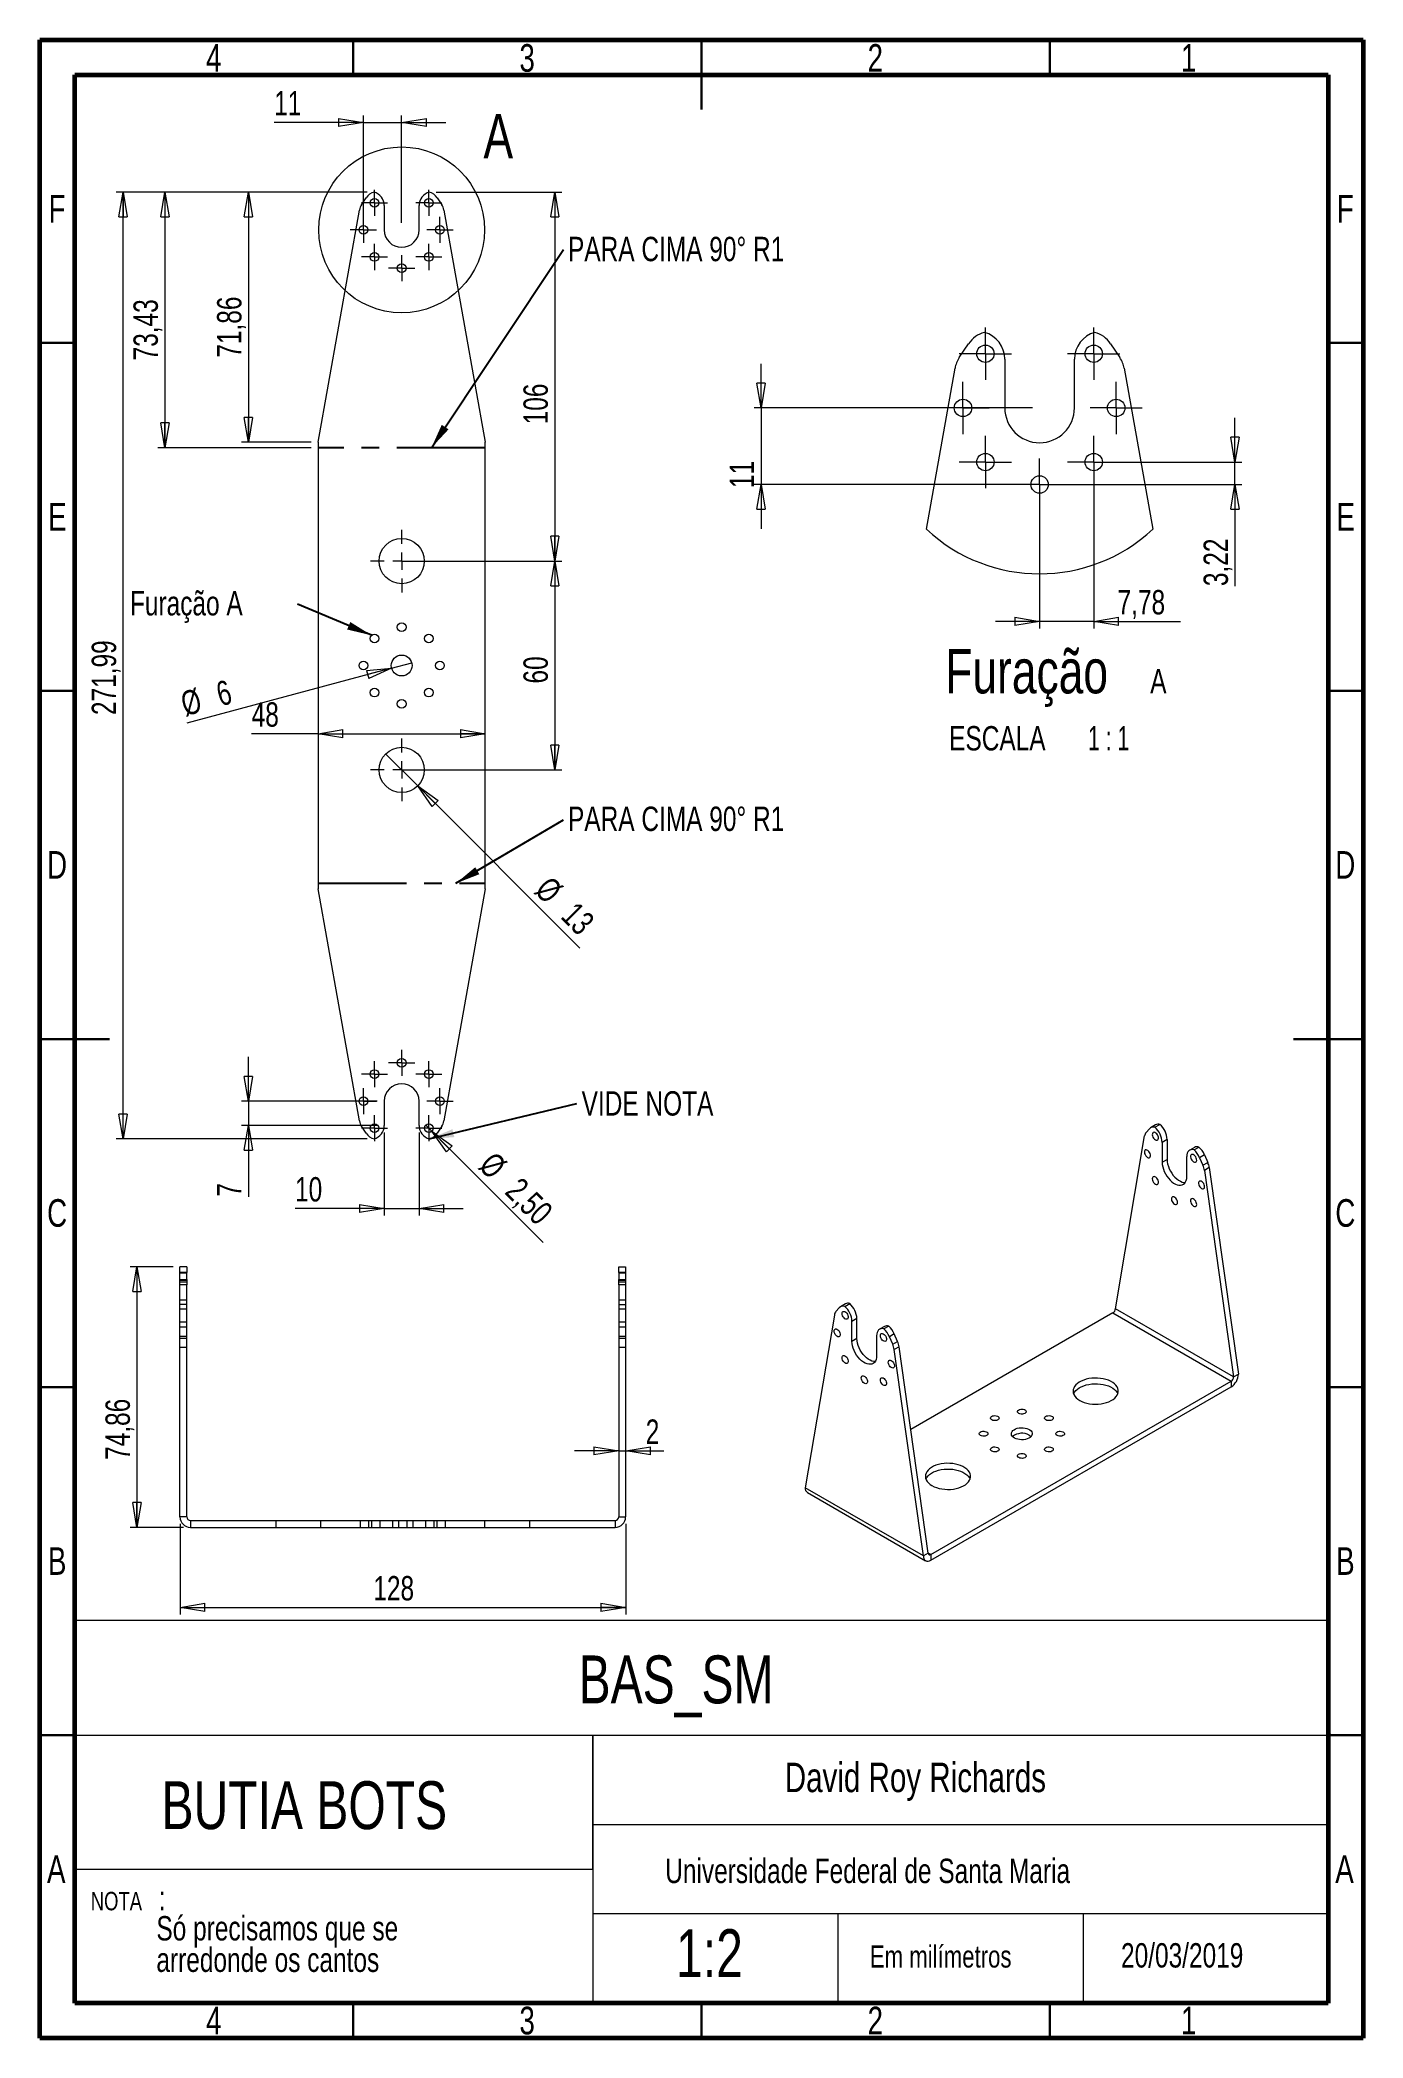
# Model space of a CAD drawing. Header units: millimetres. Extents: x 15 to 205, y 5 to 292.
import ezdxf

# ---------------------------------------------------------------- set-up
doc = ezdxf.new("R2010")
doc.units = ezdxf.units.MM
doc.linetypes.add('CENTERX2', pattern=[20.32, 12.7, -2.54, 2.54, -2.54])
doc.linetypes.add('HIDDEN', pattern=[1.905, 1.27, -0.635])
doc.styles.add('SLDTEXTSTYLE0', font='TXT', dxfattribs={"width": 0.75})
doc.styles.add('SLDTEXTSTYLE1', font='TXT', dxfattribs={"width": 0.65})
doc.dimstyles.new('SLDDIMSTYLE0', dxfattribs={"dimtxt": 3.5, "dimasz": 3.556, "dimexe": 0, "dimexo": 0.0625, "dimgap": 0.875, "dimtad": 1, "dimlfac": 2, "dimrnd": 1e-09, "dimzin": 12, "dimdsep": 46, "dimtxsty": 'SLDTEXTSTYLE0', "dimblk1": 'CLOSED', "dimblk2": 'CLOSED', "dimsah": 1, "dimcen": 0.09, "dimadec": 0, "dimazin": 3, "dimtfac": 1, "dimtofl": 0, "dimtmove": 0, "dimatfit": 3, "dimldrblk": 'CLOSED', "dimfxl": 0, "dimfrac": 2, "dimtolj": 1, "dimtzin": 12, "dimarcsym": 0})
doc.dimstyles.new('SLDDIMSTYLE1', dxfattribs={"dimtxt": 3.5, "dimasz": 3.556, "dimexe": 0, "dimexo": 0.0625, "dimgap": 0.875, "dimtad": 1, "dimlfac": 2, "dimrnd": 1e-09, "dimzin": 12, "dimdsep": 46, "dimtxsty": 'SLDTEXTSTYLE0', "dimblk1": 'CLOSED', "dimblk2": 'CLOSED', "dimsah": 1, "dimcen": 0.09, "dimadec": 0, "dimazin": 3, "dimtfac": 1, "dimtmove": 0, "dimatfit": 0, "dimldrblk": 'CLOSED', "dimfxl": 0, "dimfrac": 2, "dimtolj": 1, "dimtzin": 12, "dimarcsym": 0})
doc.dimstyles.new('SLDDIMSTYLE2', dxfattribs={"dimtxt": 3.5, "dimasz": 3.556, "dimexe": 0, "dimexo": 0.0625, "dimgap": 0.875, "dimtad": 1, "dimlfac": 2, "dimrnd": 1e-09, "dimzin": 12, "dimdsep": 46, "dimtxsty": 'SLDTEXTSTYLE0', "dimblk1": 'NONE', "dimblk2": 'CLOSED', "dimsah": 1, "dimcen": 0, "dimadec": 0, "dimazin": 3, "dimtfac": 1, "dimtmove": 0, "dimatfit": 3, "dimldrblk": 'NONE', "dimfxl": 0, "dimfrac": 2, "dimtolj": 1, "dimtzin": 12, "dimarcsym": 0})
doc.dimstyles.new('SLDDIMSTYLE3', dxfattribs={"dimtxt": 0.18, "dimasz": 3.556, "dimexe": 0, "dimexo": 0.0625, "dimgap": 0, "dimtad": 0, "dimtih": 1, "dimtoh": 1, "dimdec": 0, "dimrnd": 1e-09, "dimzin": 0, "dimdsep": 46, "dimtxsty": 'Standard', "dimsah": 1, "dimcen": 0.09, "dimadec": 0, "dimazin": 0, "dimtfac": 3.556, "dimtdec": 0, "dimtofl": 0, "dimtmove": 0, "dimatfit": 3, "dimfxl": 0, "dimfrac": 2, "dimtolj": 1, "dimtzin": 0, "dimarcsym": 0})
doc.dimstyles.new('SLDDIMSTYLE4', dxfattribs={"dimtxt": 3.5, "dimasz": 3.556, "dimexe": 0, "dimexo": 0.0625, "dimgap": 0.875, "dimtad": 1, "dimrnd": 1e-09, "dimzin": 12, "dimdsep": 46, "dimtxsty": 'SLDTEXTSTYLE0', "dimblk1": 'CLOSED', "dimblk2": 'CLOSED', "dimsah": 1, "dimcen": 0.09, "dimadec": 0, "dimazin": 3, "dimtfac": 1, "dimtmove": 0, "dimatfit": 0, "dimldrblk": 'CLOSED', "dimfxl": 0, "dimfrac": 2, "dimtolj": 1, "dimtzin": 12, "dimarcsym": 0})

msp = doc.modelspace()

# ---------------------------------------------------------------- texts
at = {"color": 7, "linetype": 'Continuous', "lineweight": 0, "style": 'SLDTEXTSTYLE0'}
for s, insert, char_height, attachment_point in [('4', (39.96, 291.4012), 3.9688, 2), ('3', (84.96, 291.4012), 3.9688, 2), ('2', (134.96, 291.4012), 3.9688, 2), ('1', (179.96, 291.4012), 3.9688, 2), ('A', (78.6931, 281.3652), 6.35, 1), ('F', (17.4577, 269.7474), 3.9688, 2), ('F', (202.4577, 269.7474), 3.9688, 2), ('E', (17.5078, 225.4974), 3.9688, 2), ('E', (202.5078, 225.4974), 3.9688, 2), ('D', (17.4527, 175.4974), 3.9688, 2), ('D', (202.4527, 175.4974), 3.9688, 2), ('C', (17.4587, 125.4974), 3.9688, 2), ('C', (202.4587, 125.4974), 3.9688, 2), ('B', (17.4706, 75.4974), 3.9688, 2), ('B', (202.4706, 75.4974), 3.9688, 2), ('BAS_SM', (92.3496, 59.953), 6.87917, 1), ('David Roy Richards', (121.9558, 44.5558), 4.233333, 1), ('BUTIA BOTS', (52.9631, 41.8863), 6.87917, 2), ('A', (17.3397, 31.2474), 3.9688, 2), ('Universidade Federal de Santa Maria', (104.7889, 30.7588), 3.5, 1), ('A', (202.3397, 31.2474), 3.9688, 2), ('1:2', (106.3491, 20.628), 6.87917, 1), ('Em milímetros', (134.1734, 18.3001), 3.175, 1), ('20/03/2019', (170.2459, 18.6282), 3.5, 1), ('4', (39.96, 9.4974), 3.9688, 2), ('3', (84.96, 9.4974), 3.9688, 2), ('2', (134.96, 9.4974), 3.9688, 2), ('1', (179.96, 9.4974), 3.9688, 2)]:
    msp.add_mtext(s, dxfattribs=dict(at, insert=insert, char_height=char_height, attachment_point=attachment_point))

# ---------------------------------------------------------------- blocks, each defined once
blk = doc.blocks.new('SW_NOTE_0')
at = {"color": 0, "linetype": 'Continuous', "lineweight": 0, "attachment_point": 1, "style": 'SLDTEXTSTYLE0'}
for s, insert, char_height in [('NOTA', (0, 3.41), 2.646), (':', (9.79, 4.27), 3.5)]:
    blk.add_mtext(s, dxfattribs=dict(at, insert=insert, char_height=char_height))
blk = doc.blocks.new('SW_NOTE_1')
at = {"color": 0, "linetype": 'Continuous', "lineweight": 0, "char_height": 3.5, "attachment_point": 1, "style": 'SLDTEXTSTYLE0'}
for s, insert in [('Só precisamos que se', (0, 4.51)), ('arredonde os cantos', (0, -0.01))]:
    blk.add_mtext(s, dxfattribs=dict(at, insert=insert))
blk = doc.blocks.new('_CLOSED')
at = {"color": 0, "linetype": 'ByBlock', "lineweight": -2}
for p, q in [((-1, 0.166667), (0, 0)), ((-1, 0.166667), (-1, -0.166667)), ((0, 0), (-1, -0.166667)), ((0, 0), (-1, 0))]:
    blk.add_line(p, q, dxfattribs=at)
blk = doc.blocks.new('_D')
at = {"color": 7, "linetype": 'Continuous', "lineweight": 0}
for p, q in [((34.11, 115.78), (27.93, 115.78)), ((28.93, 115.78), (28.93, 78.35)), ((35.61, 78.35), (27.93, 78.35))]:
    blk.add_line(p, q, dxfattribs=at)
at = {"color": 7, "linetype": 'Continuous', "lineweight": 0, "xscale": 3.556, "yscale": 3.556}
for p, rotation in [((28.93, 115.78), 90.0000000000004), ((28.93, 78.35), 270.0000000000004)]:
    blk.add_blockref('_CLOSED', p, dxfattribs=dict(at, rotation=rotation))
at = {"color": 7, "linetype": 'Continuous', "lineweight": 0, "insert": (24.41, 88.04), "char_height": 3.5, "attachment_point": 1, "rotation": 90, "style": 'SLDTEXTSTYLE0'}
blk.add_mtext('74,86', dxfattribs=at)
blk = doc.blocks.new('_D_1')
at = {"color": 7, "linetype": 'Continuous', "lineweight": 0}
for p, q in [((35.11, 78.85), (35.11, 65.85)), ((99.11, 78.85), (99.11, 65.85)), ((35.11, 66.85), (99.11, 66.85))]:
    blk.add_line(p, q, dxfattribs=at)
at = {"color": 7, "linetype": 'Continuous', "lineweight": 0, "xscale": 3.556, "yscale": 3.556, "rotation": 180.0000000000002}
blk.add_blockref('_CLOSED', (35.11, 66.85), dxfattribs=at)
at = {"color": 7, "linetype": 'Continuous', "lineweight": 0, "xscale": 3.556, "yscale": 3.556}
blk.add_blockref('_CLOSED', (99.11, 66.85), dxfattribs=at)
at = {"color": 7, "linetype": 'Continuous', "lineweight": 0, "insert": (62.87, 71.36), "char_height": 3.5, "attachment_point": 1, "style": 'SLDTEXTSTYLE0'}
blk.add_mtext('128', dxfattribs=at)
blk = doc.blocks.new('_D_2')
at = {"color": 7, "linetype": 'Continuous', "lineweight": 0}
for p, q in [((98.11, 89.34), (91.76, 89.34)), ((98.11, 89.34), (99.11, 89.34)), ((99.11, 89.34), (104.58, 89.34))]:
    blk.add_line(p, q, dxfattribs=at)
at = {"color": 7, "linetype": 'Continuous', "lineweight": 0, "xscale": 3.556, "yscale": 3.556}
blk.add_blockref('_CLOSED', (98.11, 89.34), dxfattribs=at)
at = {"color": 7, "linetype": 'Continuous', "lineweight": 0, "xscale": 3.556, "yscale": 3.556, "rotation": 180.0000000000002}
blk.add_blockref('_CLOSED', (99.11, 89.34), dxfattribs=at)
at = {"color": 7, "linetype": 'Continuous', "lineweight": 0, "insert": (101.99, 93.85), "char_height": 3.5, "attachment_point": 1, "style": 'SLDTEXTSTYLE0'}
blk.add_mtext('2', dxfattribs=at)
blk = doc.blocks.new('_D_3')
at = {"color": 7, "linetype": 'Continuous', "lineweight": 0}
for p, q in [((61.44, 280.14), (48.63, 280.14)), ((61.44, 265.72), (61.44, 281.14)), ((61.44, 280.14), (66.94, 280.14)), ((66.94, 265.72), (66.94, 281.14)), ((66.94, 280.14), (73.29, 280.14))]:
    blk.add_line(p, q, dxfattribs=at)
at = {"color": 7, "linetype": 'Continuous', "lineweight": 0, "xscale": 3.556, "yscale": 3.556}
blk.add_blockref('_CLOSED', (61.44, 280.14, 0.75), dxfattribs=at)
at = {"color": 7, "linetype": 'Continuous', "lineweight": 0, "xscale": 3.556, "yscale": 3.556, "rotation": 180.0000000000004}
blk.add_blockref('_CLOSED', (66.94, 280.14, 0.75), dxfattribs=at)
at = {"color": 7, "linetype": 'Continuous', "lineweight": 0, "insert": (48.63, 284.66), "char_height": 3.5, "attachment_point": 1, "style": 'SLDTEXTSTYLE0'}
blk.add_mtext('11', dxfattribs=at)
blk = doc.blocks.new('_D_4')
at = {"color": 7, "linetype": 'Continuous', "lineweight": 0}
for p, q in [((61.98, 270.14), (43.94, 270.14)), ((44.94, 270.14), (44.94, 234.22)), ((53.94, 234.22), (43.94, 234.22))]:
    blk.add_line(p, q, dxfattribs=at)
at = {"color": 7, "linetype": 'Continuous', "lineweight": 0, "xscale": 3.556, "yscale": 3.556}
for p, rotation in [((44.94, 270.14, 0.75), 90.0000000000004), ((44.94, 234.22, 0.75), 270.0000000000004)]:
    blk.add_blockref('_CLOSED', p, dxfattribs=dict(at, rotation=rotation))
at = {"color": 7, "linetype": 'Continuous', "lineweight": 0, "insert": (40.43, 246.36), "char_height": 3.5, "attachment_point": 1, "rotation": 90, "style": 'SLDTEXTSTYLE0'}
blk.add_mtext('71,86', dxfattribs=at)
blk = doc.blocks.new('_D_5')
at = {"color": 7, "linetype": 'Continuous', "lineweight": 0}
for p, q in [((61.98, 270.14), (31.94, 270.14)), ((32.94, 270.14), (32.94, 233.43)), ((53.94, 233.43), (31.94, 233.43))]:
    blk.add_line(p, q, dxfattribs=at)
at = {"color": 7, "linetype": 'Continuous', "lineweight": 0, "xscale": 3.556, "yscale": 3.556}
for p, rotation in [((32.94, 270.14, 0.75), 90.0000000000004), ((32.94, 233.43, 0.75), 270.0000000000004)]:
    blk.add_blockref('_CLOSED', p, dxfattribs=dict(at, rotation=rotation))
at = {"color": 7, "linetype": 'Continuous', "lineweight": 0, "insert": (28.43, 245.97), "char_height": 3.5, "attachment_point": 1, "rotation": 90, "style": 'SLDTEXTSTYLE0'}
blk.add_mtext('73,43', dxfattribs=at)
blk = doc.blocks.new('_D_6')
at = {"color": 7, "linetype": 'Continuous', "lineweight": 0}
for p, q in [((71.91, 270.14), (89.94, 270.14)), ((88.94, 270.14), (88.94, 217.15)), ((67.94, 217.15), (89.94, 217.15))]:
    blk.add_line(p, q, dxfattribs=at)
at = {"color": 7, "linetype": 'Continuous', "lineweight": 0, "xscale": 3.556, "yscale": 3.556}
for p, rotation in [((88.94, 270.14, 0.75), 90.0000000000004), ((88.94, 217.15, 0.75), 270.0000000000004)]:
    blk.add_blockref('_CLOSED', p, dxfattribs=dict(at, rotation=rotation))
at = {"color": 7, "linetype": 'Continuous', "lineweight": 0, "insert": (84.43, 236.79), "char_height": 3.5, "attachment_point": 1, "rotation": 90, "style": 'SLDTEXTSTYLE0'}
blk.add_mtext('106', dxfattribs=at)
blk = doc.blocks.new('_D_7')
at = {"color": 7, "linetype": 'Continuous', "lineweight": 0}
for p, q in [((67.94, 217.15), (89.94, 217.15)), ((88.94, 217.15), (88.94, 187.15)), ((67.94, 187.15), (89.94, 187.15))]:
    blk.add_line(p, q, dxfattribs=at)
at = {"color": 7, "linetype": 'Continuous', "lineweight": 0, "xscale": 3.556, "yscale": 3.556}
for p, rotation in [((88.94, 217.15, 0.75), 90.0000000000004), ((88.94, 187.15, 0.75), 270.0000000000004)]:
    blk.add_blockref('_CLOSED', p, dxfattribs=dict(at, rotation=rotation))
at = {"color": 7, "linetype": 'Continuous', "lineweight": 0, "insert": (84.43, 199.56), "char_height": 3.5, "attachment_point": 1, "rotation": 90, "style": 'SLDTEXTSTYLE0'}
blk.add_mtext('60', dxfattribs=at)
blk = doc.blocks.new('_D_8')
at = {"color": 7, "linetype": 'Continuous', "lineweight": 0}
for q in [(64.64, 189.44), (92.55, 161.54)]:
    blk.add_line((69.24, 184.85), q, dxfattribs=at)
at = {"color": 7, "linetype": 'Continuous', "lineweight": 0, "xscale": 3.556, "yscale": 3.556, "rotation": 135.0000000000004}
blk.add_blockref('_CLOSED', (69.24, 184.85, 0.75), dxfattribs=at)
at = {"color": 7, "linetype": 'Continuous', "lineweight": 0, "char_height": 3.5, "attachment_point": 1, "rotation": 315, "style": 'SLDTEXTSTYLE0'}
for s, insert in [('%%c', (88.34, 172.11)), ('13', (92.11, 168.42))]:
    blk.add_mtext(s, dxfattribs=dict(at, insert=insert))
blk = doc.blocks.new('_NONE')
blk = doc.blocks.new('_D_9')
at = {"color": 7, "linetype": 'Continuous', "lineweight": 0}
for q in [(70.39, 136.13), (87.27, 119.25)]:
    blk.add_line((71.27, 135.24), q, dxfattribs=at)
at = {"color": 7, "linetype": 'Continuous', "lineweight": 0, "xscale": 3.556, "yscale": 3.556, "rotation": 135.0000000000013}
blk.add_blockref('_CLOSED', (71.27, 135.24, 0.75), dxfattribs=at)
at = {"color": 7, "linetype": 'Continuous', "lineweight": 0, "char_height": 3.5, "attachment_point": 1, "rotation": 315, "style": 'SLDTEXTSTYLE0'}
for s, insert in [('%%c', (80.3, 132.54)), ('2,50', (84.07, 128.85))]:
    blk.add_mtext(s, dxfattribs=dict(at, insert=insert))
blk = doc.blocks.new('_D_10')
at = {"color": 7, "linetype": 'Continuous', "lineweight": 0}
for p, q in [((64.44, 135.08), (64.44, 123.15)), ((69.44, 135.08), (69.44, 123.15)), ((64.44, 124.15), (51.63, 124.15)), ((64.44, 124.15), (69.44, 124.15)), ((69.44, 124.15), (75.79, 124.15))]:
    blk.add_line(p, q, dxfattribs=at)
at = {"color": 7, "linetype": 'Continuous', "lineweight": 0, "xscale": 3.556, "yscale": 3.556}
blk.add_blockref('_CLOSED', (64.44, 124.15, 0.75), dxfattribs=at)
at = {"color": 7, "linetype": 'Continuous', "lineweight": 0, "xscale": 3.556, "yscale": 3.556, "rotation": 180.0000000000004}
blk.add_blockref('_CLOSED', (69.44, 124.15, 0.75), dxfattribs=at)
at = {"color": 7, "linetype": 'Continuous', "lineweight": 0, "insert": (51.63, 128.66), "char_height": 3.5, "attachment_point": 1, "style": 'SLDTEXTSTYLE0'}
blk.add_mtext('10', dxfattribs=at)
blk = doc.blocks.new('_D_11')
at = {"color": 7, "linetype": 'Continuous', "lineweight": 0}
for p, q in [((61.98, 270.14), (25.94, 270.14)), ((26.94, 134.15), (26.94, 270.14)), ((61.98, 134.15), (25.94, 134.15))]:
    blk.add_line(p, q, dxfattribs=at)
at = {"color": 7, "linetype": 'Continuous', "lineweight": 0, "xscale": 3.556, "yscale": 3.556}
for p, rotation in [((26.94, 270.14, 0.75), 90.0000000000004), ((26.94, 134.15, 0.75), 270.0000000000004)]:
    blk.add_blockref('_CLOSED', p, dxfattribs=dict(at, rotation=rotation))
at = {"color": 7, "linetype": 'Continuous', "lineweight": 0, "insert": (22.43, 195.03), "char_height": 3.5, "attachment_point": 1, "rotation": 90, "style": 'SLDTEXTSTYLE0'}
blk.add_mtext('271,99', dxfattribs=at)
blk = doc.blocks.new('_D_12')
at = {"color": 7, "linetype": 'Continuous', "lineweight": 0}
for p, q in [((44.94, 139.58), (44.94, 145.93)), ((63.44, 139.58), (43.94, 139.58)), ((44.94, 139.58), (44.94, 136.08)), ((63.44, 136.08), (43.94, 136.08)), ((44.94, 136.08), (44.94, 125.85))]:
    blk.add_line(p, q, dxfattribs=at)
at = {"color": 7, "linetype": 'Continuous', "lineweight": 0, "xscale": 3.556, "yscale": 3.556}
for p, rotation in [((44.94, 139.58, 0.75), 270.0000000000004), ((44.94, 136.08, 0.75), 90.0000000000004)]:
    blk.add_blockref('_CLOSED', p, dxfattribs=dict(at, rotation=rotation))
at = {"color": 7, "linetype": 'Continuous', "lineweight": 0, "insert": (40.43, 125.85), "char_height": 3.5, "attachment_point": 1, "rotation": 90, "style": 'SLDTEXTSTYLE0'}
blk.add_mtext('7', dxfattribs=at)
blk = doc.blocks.new('_D_13')
at = {"color": 7, "linetype": 'Continuous', "lineweight": 0}
for q in [(45.4, 192.34), (78.94, 192.34)]:
    blk.add_line((54.94, 192.34), q, dxfattribs=at)
at = {"color": 7, "linetype": 'Continuous', "lineweight": 0, "xscale": 3.556, "yscale": 3.556, "rotation": 180.0000000000004}
blk.add_blockref('_CLOSED', (54.94, 192.34, 0.75), dxfattribs=at)
at = {"color": 7, "linetype": 'Continuous', "lineweight": 0, "xscale": 3.556, "yscale": 3.556}
blk.add_blockref('_CLOSED', (78.94, 192.34, 0.75), dxfattribs=at)
at = {"color": 7, "linetype": 'Continuous', "lineweight": 0, "insert": (45.4, 196.86), "char_height": 3.5, "attachment_point": 1, "style": 'SLDTEXTSTYLE0'}
blk.add_mtext('48', dxfattribs=at)
blk = doc.blocks.new('_D_14')
at = {"color": 7, "linetype": 'Continuous', "lineweight": 0}
for q in [(36.1, 193.88), (68.39, 202.53)]:
    blk.add_line((65.49, 201.76), q, dxfattribs=at)
at = {"color": 7, "linetype": 'Continuous', "lineweight": 0, "xscale": 3.556, "yscale": 3.556, "rotation": 15.00000000000016}
blk.add_blockref('_CLOSED', (65.49, 201.76, 0.75), dxfattribs=at)
at = {"color": 7, "linetype": 'Continuous', "lineweight": 0, "char_height": 3.5, "attachment_point": 1, "rotation": 15, "style": 'SLDTEXTSTYLE0'}
for s, insert in [('%%c', (34.94, 198.23)), ('6', (40.02, 199.65))]:
    blk.add_mtext(s, dxfattribs=dict(at, insert=insert))
blk = doc.blocks.new('SW_NOTE_2')
at = {"color": 0, "linetype": 'Continuous', "lineweight": 0, "insert": (0.66, 1.82), "char_height": 3.5, "attachment_point": 1, "style": 'SLDTEXTSTYLE0'}
blk.add_mtext('PARA CIMA 90° R1', dxfattribs=at)
blk = doc.blocks.new('SW_NOTE_3')
at = {"color": 0, "linetype": 'Continuous', "lineweight": 0, "insert": (0.66, 1.9), "char_height": 3.5, "attachment_point": 1, "style": 'SLDTEXTSTYLE0'}
blk.add_mtext('PARA CIMA 90° R1', dxfattribs=at)
blk = doc.blocks.new('SW_NOTE_4')
at = {"color": 0, "linetype": 'Continuous', "lineweight": 0, "insert": (0.69, 1.79), "char_height": 3.5, "attachment_point": 1, "style": 'SLDTEXTSTYLE0'}
blk.add_mtext('VIDE NOTA', dxfattribs=at)
blk = doc.blocks.new('SW_NOTE_5')
at = {"color": 0, "linetype": 'Continuous', "lineweight": 0, "insert": (-24.07, 1.9), "char_height": 3.5, "attachment_point": 1, "style": 'SLDTEXTSTYLE0'}
blk.add_mtext('Furação A', dxfattribs=at)
blk = doc.blocks.new('SW_CENTERMARKSYMBOL_0')
at = {"color": 0, "linetype": 'Continuous', "lineweight": 0}
for p, q in [((0, 2.5), (0, 4.5)), ((-2.5, 0), (-4.5, 0)), ((0, 0), (-1.25, 0)), ((0, 0), (0, 1.25)), ((0, 0), (0, -1.25)), ((0, 0), (1.25, 0)), ((2.5, 0), (4.5, 0)), ((0, -2.5), (0, -4.5))]:
    blk.add_line(p, q, dxfattribs=at)
blk = doc.blocks.new('SW_CENTERMARKSYMBOL_1')
at = {"color": 0, "linetype": 'Continuous', "lineweight": 0}
for p, q in [((0, 2.5), (0, 4.5)), ((-2.5, 0), (-4.5, 0)), ((0, 0), (-1.25, 0)), ((0, 0), (0, 1.25)), ((0, 0), (0, -1.25)), ((0, 0), (1.25, 0)), ((2.5, 0), (4.5, 0)), ((0, -2.5), (0, -4.5))]:
    blk.add_line(p, q, dxfattribs=at)
blk = doc.blocks.new('SW_CENTERMARKSYMBOL_2')
at = {"color": 0, "linetype": 'Continuous', "lineweight": 0}
for p, q in [((-1.25, 0), (-1.875, 0)), ((0, 0), (-1.25, 0)), ((0, 1.25), (0, 1.875)), ((0, 0), (0, 1.25)), ((0, 0), (0, -1.25)), ((0, 0), (1.25, 0)), ((1.25, 0), (1.875, 0)), ((0, -1.25), (0, -1.875))]:
    blk.add_line(p, q, dxfattribs=at)
blk = doc.blocks.new('SW_CENTERMARKSYMBOL_3')
at = {"color": 0, "linetype": 'Continuous', "lineweight": 0}
for p, q in [((-1.25, 0), (-1.875, 0)), ((0, 0), (-1.25, 0)), ((0, 1.25), (0, 1.875)), ((0, 0), (0, 1.25)), ((0, 0), (0, -1.25)), ((0, 0), (1.25, 0)), ((1.25, 0), (1.875, 0)), ((0, -1.25), (0, -1.875))]:
    blk.add_line(p, q, dxfattribs=at)
blk = doc.blocks.new('SW_CENTERMARKSYMBOL_4')
at = {"color": 0, "linetype": 'Continuous', "lineweight": 0}
for p, q in [((-1.25, 0), (-1.875, 0)), ((0, 0), (-1.25, 0)), ((0, 1.25), (0, 1.875)), ((0, 0), (0, 1.25)), ((0, 0), (0, -1.25)), ((0, 0), (1.25, 0)), ((1.25, 0), (1.875, 0)), ((0, -1.25), (0, -1.875))]:
    blk.add_line(p, q, dxfattribs=at)
blk = doc.blocks.new('SW_CENTERMARKSYMBOL_5')
at = {"color": 0, "linetype": 'Continuous', "lineweight": 0}
for p, q in [((-1.25, 0), (-1.875, 0)), ((0, 0), (-1.25, 0)), ((0, 1.25), (0, 1.875)), ((0, 0), (0, 1.25)), ((0, 0), (0, -1.25)), ((0, 0), (1.25, 0)), ((1.25, 0), (1.875, 0)), ((0, -1.25), (0, -1.875))]:
    blk.add_line(p, q, dxfattribs=at)
blk = doc.blocks.new('SW_CENTERMARKSYMBOL_6')
at = {"color": 0, "linetype": 'Continuous', "lineweight": 0}
for p, q in [((-1.25, 0), (-1.875, 0)), ((0, 0), (-1.25, 0)), ((0, 1.25), (0, 1.875)), ((0, 0), (0, 1.25)), ((0, 0), (0, -1.25)), ((0, 0), (1.25, 0)), ((1.25, 0), (1.875, 0)), ((0, -1.25), (0, -1.875))]:
    blk.add_line(p, q, dxfattribs=at)
blk = doc.blocks.new('SW_CENTERMARKSYMBOL_7')
at = {"color": 0, "linetype": 'Continuous', "lineweight": 0}
for p, q in [((-1.25, 0), (-1.875, 0)), ((0, 0), (-1.25, 0)), ((0, 1.25), (0, 1.875)), ((0, 0), (0, 1.25)), ((0, 0), (0, -1.25)), ((0, 0), (1.25, 0)), ((1.25, 0), (1.875, 0)), ((0, -1.25), (0, -1.875))]:
    blk.add_line(p, q, dxfattribs=at)
blk = doc.blocks.new('SW_CENTERMARKSYMBOL_8')
at = {"color": 0, "linetype": 'Continuous', "lineweight": 0}
for p, q in [((-1.25, 0), (-1.875, 0)), ((0, 0), (-1.25, 0)), ((0, 1.25), (0, 1.875)), ((0, 0), (0, 1.25)), ((0, 0), (0, -1.25)), ((0, 0), (1.25, 0)), ((1.25, 0), (1.875, 0)), ((0, -1.25), (0, -1.875))]:
    blk.add_line(p, q, dxfattribs=at)
blk = doc.blocks.new('SW_CENTERMARKSYMBOL_9')
at = {"color": 0, "linetype": 'Continuous', "lineweight": 0}
for p, q in [((-1.25, 0), (-1.875, 0)), ((0, 0), (-1.25, 0)), ((0, 1.25), (0, 1.875)), ((0, 0), (0, 1.25)), ((0, 0), (0, -1.25)), ((0, 0), (1.25, 0)), ((1.25, 0), (1.875, 0)), ((0, -1.25), (0, -1.875))]:
    blk.add_line(p, q, dxfattribs=at)
blk = doc.blocks.new('SW_CENTERMARKSYMBOL_10')
at = {"color": 0, "linetype": 'Continuous', "lineweight": 0}
for p, q in [((-1.25, 0), (-1.875, 0)), ((0, 0), (-1.25, 0)), ((0, 1.25), (0, 1.875)), ((0, 0), (0, 1.25)), ((0, 0), (0, -1.25)), ((0, 0), (1.25, 0)), ((1.25, 0), (1.875, 0)), ((0, -1.25), (0, -1.875))]:
    blk.add_line(p, q, dxfattribs=at)
blk = doc.blocks.new('SW_CENTERMARKSYMBOL_11')
at = {"color": 0, "linetype": 'Continuous', "lineweight": 0}
for p, q in [((-1.25, 0), (-1.875, 0)), ((0, 0), (-1.25, 0)), ((0, 1.25), (0, 1.875)), ((0, 0), (0, 1.25)), ((0, 0), (0, -1.25)), ((0, 0), (1.25, 0)), ((1.25, 0), (1.875, 0)), ((0, -1.25), (0, -1.875))]:
    blk.add_line(p, q, dxfattribs=at)
blk = doc.blocks.new('SW_CENTERMARKSYMBOL_12')
at = {"color": 0, "linetype": 'Continuous', "lineweight": 0}
for p, q in [((-1.25, 0), (-1.875, 0)), ((0, 0), (-1.25, 0)), ((0, 1.25), (0, 1.875)), ((0, 0), (0, 1.25)), ((0, 0), (0, -1.25)), ((0, 0), (1.25, 0)), ((1.25, 0), (1.875, 0)), ((0, -1.25), (0, -1.875))]:
    blk.add_line(p, q, dxfattribs=at)
blk = doc.blocks.new('SW_CENTERMARKSYMBOL_13')
at = {"color": 0, "linetype": 'Continuous', "lineweight": 0}
for p, q in [((-1.25, 0), (-1.875, 0)), ((0, 0), (-1.25, 0)), ((0, 1.25), (0, 1.875)), ((0, 0), (0, 1.25)), ((0, 0), (0, -1.25)), ((0, 0), (1.25, 0)), ((1.25, 0), (1.875, 0)), ((0, -1.25), (0, -1.875))]:
    blk.add_line(p, q, dxfattribs=at)
blk = doc.blocks.new('SW_CENTERMARKSYMBOL_14')
at = {"color": 0, "linetype": 'Continuous', "lineweight": 0}
for p, q in [((-1.25, 0), (-1.875, 0)), ((0, 0), (-1.25, 0)), ((0, 1.25), (0, 1.875)), ((0, 0), (0, 1.25)), ((0, 0), (0, -1.25)), ((0, 0), (1.25, 0)), ((1.25, 0), (1.875, 0)), ((0, -1.25), (0, -1.875))]:
    blk.add_line(p, q, dxfattribs=at)
blk = doc.blocks.new('SW_CENTERMARKSYMBOL_15')
at = {"color": 0, "linetype": 'Continuous', "lineweight": 0}
for p, q in [((-1.25, 0), (-1.875, 0)), ((0, 0), (-1.25, 0)), ((0, 1.25), (0, 1.875)), ((0, 0), (0, 1.25)), ((0, 0), (0, -1.25)), ((0, 0), (1.25, 0)), ((1.25, 0), (1.875, 0)), ((0, -1.25), (0, -1.875))]:
    blk.add_line(p, q, dxfattribs=at)
blk = doc.blocks.new('SW_CENTERMARKSYMBOL_16')
at = {"color": 0, "linetype": 'Continuous', "lineweight": 0}
for p, q in [((0, 2.5), (0, 4.5)), ((-2.5, 0), (-4.5, 0)), ((0, 0), (-1.25, 0)), ((0, 0), (0, 1.25)), ((0, 0), (0, -1.25)), ((0, 0), (1.25, 0)), ((2.5, 0), (4.5, 0)), ((0, -2.5), (0, -4.5))]:
    blk.add_line(p, q, dxfattribs=at)
blk = doc.blocks.new('SW_CENTERMARKSYMBOL_17')
at = {"color": 0, "linetype": 'Continuous', "lineweight": 0}
for p, q in [((0, 2.5), (0, 4.5)), ((-2.5, 0), (-4.5, 0)), ((0, 0), (-1.25, 0)), ((0, 0), (0, 1.25)), ((0, 0), (0, -1.25)), ((0, 0), (1.25, 0)), ((2.5, 0), (4.5, 0)), ((0, -2.5), (0, -4.5))]:
    blk.add_line(p, q, dxfattribs=at)
blk = doc.blocks.new('SW_CENTERMARKSYMBOL_18')
at = {"color": 0, "linetype": 'Continuous', "lineweight": 0}
for p, q in [((-1.25, 0), (-1.875, 0)), ((0, 0), (-1.25, 0)), ((0, 1.25), (0, 1.875)), ((0, 0), (0, 1.25)), ((0, 0), (0, -1.25)), ((0, 0), (1.25, 0)), ((1.25, 0), (1.875, 0)), ((0, -1.25), (0, -1.875))]:
    blk.add_line(p, q, dxfattribs=at)
blk = doc.blocks.new('SW_CENTERMARKSYMBOL_19')
at = {"color": 0, "linetype": 'Continuous', "lineweight": 0}
for p, q in [((-1.25, 0), (-1.875, 0)), ((0, 0), (-1.25, 0)), ((0, 1.25), (0, 1.875)), ((0, 0), (0, 1.25)), ((0, 0), (0, -1.25)), ((0, 0), (1.25, 0)), ((1.25, 0), (1.875, 0)), ((0, -1.25), (0, -1.875))]:
    blk.add_line(p, q, dxfattribs=at)
blk = doc.blocks.new('SW_CENTERMARKSYMBOL_20')
at = {"color": 0, "linetype": 'Continuous', "lineweight": 0}
for p, q in [((-1.25, 0), (-1.875, 0)), ((0, 0), (-1.25, 0)), ((0, 1.25), (0, 1.875)), ((0, 0), (0, 1.25)), ((0, 0), (0, -1.25)), ((0, 0), (1.25, 0)), ((1.25, 0), (1.875, 0)), ((0, -1.25), (0, -1.875))]:
    blk.add_line(p, q, dxfattribs=at)
blk = doc.blocks.new('SW_CENTERMARKSYMBOL_21')
at = {"color": 0, "linetype": 'Continuous', "lineweight": 0}
for p, q in [((-1.25, 0), (-1.875, 0)), ((0, 0), (-1.25, 0)), ((0, 1.25), (0, 1.875)), ((0, 0), (0, 1.25)), ((0, 0), (0, -1.25)), ((0, 0), (1.25, 0)), ((1.25, 0), (1.875, 0)), ((0, -1.25), (0, -1.875))]:
    blk.add_line(p, q, dxfattribs=at)
blk = doc.blocks.new('SW_CENTERMARKSYMBOL_22')
at = {"color": 0, "linetype": 'Continuous', "lineweight": 0}
for p, q in [((-1.25, 0), (-1.875, 0)), ((0, 0), (-1.25, 0)), ((0, 1.25), (0, 1.875)), ((0, 0), (0, 1.25)), ((0, 0), (0, -1.25)), ((0, 0), (1.25, 0)), ((1.25, 0), (1.875, 0)), ((0, -1.25), (0, -1.875))]:
    blk.add_line(p, q, dxfattribs=at)
blk = doc.blocks.new('SW_CENTERMARKSYMBOL_23')
at = {"color": 0, "linetype": 'Continuous', "lineweight": 0}
for p, q in [((-1.25, 0), (-1.875, 0)), ((0, 0), (-1.25, 0)), ((0, 1.25), (0, 1.875)), ((0, 0), (0, 1.25)), ((0, 0), (0, -1.25)), ((0, 0), (1.25, 0)), ((1.25, 0), (1.875, 0)), ((0, -1.25), (0, -1.875))]:
    blk.add_line(p, q, dxfattribs=at)
blk = doc.blocks.new('SW_CENTERMARKSYMBOL_24')
at = {"color": 0, "linetype": 'Continuous', "lineweight": 0}
for p, q in [((-1.25, 0), (-1.875, 0)), ((0, 0), (-1.25, 0)), ((0, 1.25), (0, 1.875)), ((0, 0), (0, 1.25)), ((0, 0), (0, -1.25)), ((0, 0), (1.25, 0)), ((1.25, 0), (1.875, 0)), ((0, -1.25), (0, -1.875))]:
    blk.add_line(p, q, dxfattribs=at)
blk = doc.blocks.new('SW_CENTERMARKSYMBOL_25')
at = {"color": 0, "linetype": 'Continuous', "lineweight": 0}
for p, q in [((-1.25, 0), (-1.875, 0)), ((0, 0), (-1.25, 0)), ((0, 1.25), (0, 1.875)), ((0, 0), (0, 1.25)), ((0, 0), (0, -1.25)), ((0, 0), (1.25, 0)), ((1.25, 0), (1.875, 0)), ((0, -1.25), (0, -1.875))]:
    blk.add_line(p, q, dxfattribs=at)
blk = doc.blocks.new('SW_CENTERMARKSYMBOL_26')
at = {"color": 0, "linetype": 'Continuous', "lineweight": 0}
for p, q in [((-1.25, 0), (-1.875, 0)), ((0, 0), (-1.25, 0)), ((0, 1.25), (0, 1.875)), ((0, 0), (0, 1.25)), ((0, 0), (0, -1.25)), ((0, 0), (1.25, 0)), ((1.25, 0), (1.875, 0)), ((0, -1.25), (0, -1.875))]:
    blk.add_line(p, q, dxfattribs=at)
blk = doc.blocks.new('SW_CENTERMARKSYMBOL_27')
at = {"color": 0, "linetype": 'Continuous', "lineweight": 0}
for p, q in [((-1.25, 0), (-1.875, 0)), ((0, 0), (-1.25, 0)), ((0, 1.25), (0, 1.875)), ((0, 0), (0, 1.25)), ((0, 0), (0, -1.25)), ((0, 0), (1.25, 0)), ((1.25, 0), (1.875, 0)), ((0, -1.25), (0, -1.875))]:
    blk.add_line(p, q, dxfattribs=at)
blk = doc.blocks.new('SW_CENTERMARKSYMBOL_28')
at = {"color": 0, "linetype": 'Continuous', "lineweight": 0}
for p, q in [((-1.25, 0), (-1.875, 0)), ((0, 0), (-1.25, 0)), ((0, 1.25), (0, 1.875)), ((0, 0), (0, 1.25)), ((0, 0), (0, -1.25)), ((0, 0), (1.25, 0)), ((1.25, 0), (1.875, 0)), ((0, -1.25), (0, -1.875))]:
    blk.add_line(p, q, dxfattribs=at)
blk = doc.blocks.new('SW_CENTERMARKSYMBOL_29')
at = {"color": 0, "linetype": 'Continuous', "lineweight": 0}
for p, q in [((-1.25, 0), (-1.875, 0)), ((0, 0), (-1.25, 0)), ((0, 1.25), (0, 1.875)), ((0, 0), (0, 1.25)), ((0, 0), (0, -1.25)), ((0, 0), (1.25, 0)), ((1.25, 0), (1.875, 0)), ((0, -1.25), (0, -1.875))]:
    blk.add_line(p, q, dxfattribs=at)
blk = doc.blocks.new('SW_CENTERMARKSYMBOL_30')
at = {"color": 0, "linetype": 'Continuous', "lineweight": 0}
for p, q in [((-1.25, 0), (-1.875, 0)), ((0, 0), (-1.25, 0)), ((0, 1.25), (0, 1.875)), ((0, 0), (0, 1.25)), ((0, 0), (0, -1.25)), ((0, 0), (1.25, 0)), ((1.25, 0), (1.875, 0)), ((0, -1.25), (0, -1.875))]:
    blk.add_line(p, q, dxfattribs=at)
blk = doc.blocks.new('SW_CENTERMARKSYMBOL_31')
at = {"color": 0, "linetype": 'Continuous', "lineweight": 0}
for p, q in [((-1.25, 0), (-1.875, 0)), ((0, 0), (-1.25, 0)), ((0, 1.25), (0, 1.875)), ((0, 0), (0, 1.25)), ((0, 0), (0, -1.25)), ((0, 0), (1.25, 0)), ((1.25, 0), (1.875, 0)), ((0, -1.25), (0, -1.875))]:
    blk.add_line(p, q, dxfattribs=at)
blk = doc.blocks.new('_D_15')
at = {"color": 7, "linetype": 'Continuous', "lineweight": 0}
for p, q in [((118.55, 239.15), (118.55, 245.5)), ((157.55, 239.15), (117.55, 239.15)), ((118.55, 239.15), (118.55, 228.15)), ((157.55, 228.15), (117.55, 228.15)), ((118.55, 228.15), (118.55, 221.8))]:
    blk.add_line(p, q, dxfattribs=at)
at = {"color": 7, "linetype": 'Continuous', "lineweight": 0, "xscale": 3.556, "yscale": 3.556}
for p, rotation in [((118.55, 239.15, 1.5), 270.0000000000005), ((118.55, 228.15, 1.5), 90.00000000000045)]:
    blk.add_blockref('_CLOSED', p, dxfattribs=dict(at, rotation=rotation))
at = {"color": 7, "linetype": 'Continuous', "lineweight": 0, "insert": (114.04, 227.64), "char_height": 3.5, "attachment_point": 1, "rotation": 90, "style": 'SLDTEXTSTYLE0'}
blk.add_mtext('11', dxfattribs=at)
blk = doc.blocks.new('_D_16')
at = {"color": 7, "linetype": 'Continuous', "lineweight": 0}
for p, q in [((166.33, 230.37), (166.33, 207.48)), ((158.55, 227.15), (158.55, 207.48)), ((158.55, 208.48), (152.2, 208.48)), ((166.33, 208.48), (158.55, 208.48)), ((166.33, 208.48), (178.8, 208.48))]:
    blk.add_line(p, q, dxfattribs=at)
at = {"color": 7, "linetype": 'Continuous', "lineweight": 0, "xscale": 3.556, "yscale": 3.556}
blk.add_blockref('_CLOSED', (158.55, 208.48, 1.5), dxfattribs=at)
at = {"color": 7, "linetype": 'Continuous', "lineweight": 0, "xscale": 3.556, "yscale": 3.556, "rotation": 180.0000000000004}
blk.add_blockref('_CLOSED', (166.33, 208.48, 1.5), dxfattribs=at)
at = {"color": 7, "linetype": 'Continuous', "lineweight": 0, "insert": (169.75, 212.99), "char_height": 3.5, "attachment_point": 1, "style": 'SLDTEXTSTYLE0'}
blk.add_mtext('7,78', dxfattribs=at)
blk = doc.blocks.new('_D_17')
at = {"color": 7, "linetype": 'Continuous', "lineweight": 0}
for p, q in [((186.61, 231.37), (186.61, 237.72)), ((167.33, 231.37), (187.61, 231.37)), ((186.61, 228.15), (186.61, 231.37)), ((159.55, 228.15), (187.61, 228.15)), ((186.61, 228.15), (186.61, 213.55))]:
    blk.add_line(p, q, dxfattribs=at)
at = {"color": 7, "linetype": 'Continuous', "lineweight": 0, "xscale": 3.556, "yscale": 3.556}
for p, rotation in [((186.61, 231.37, 1.5), 270.0000000000004), ((186.61, 228.15, 1.5), 90.0000000000004)]:
    blk.add_blockref('_CLOSED', p, dxfattribs=dict(at, rotation=rotation))
at = {"color": 7, "linetype": 'Continuous', "lineweight": 0, "insert": (182.1, 213.55), "char_height": 3.5, "attachment_point": 1, "rotation": 90, "style": 'SLDTEXTSTYLE0'}
blk.add_mtext('3,22', dxfattribs=at)
blk = doc.blocks.new('SW_NOTE_6')
at = {"color": 0, "linetype": 'Continuous', "lineweight": 0, "attachment_point": 2}
for s, insert, char_height, style in [('Furação', (17.07, 8.19), 6.35, 'SLDTEXTSTYLE0'), ('A', (35.98, 5.35), 3.5, 'SLDTEXTSTYLE0'), ('ESCALA', (12.86, -2.86), 3.5, 'SLDTEXTSTYLE0'), ('1 : 1', (28.84, -2.86), 3.5, 'SLDTEXTSTYLE1')]:
    blk.add_mtext(s, dxfattribs=dict(at, insert=insert, char_height=char_height, style=style))
blk = doc.blocks.new('SW_CENTERMARKSYMBOL_32')
at = {"color": 0, "linetype": 'Continuous', "lineweight": 0}
for p, q in [((0, 2.5), (0, 3.75)), ((-2.5, 0), (-3.75, 0)), ((0, 0), (-2.5, 0)), ((0, 0), (0, 2.5)), ((0, 0), (0, -2.5)), ((0, 0), (2.5, 0)), ((2.5, 0), (3.75, 0)), ((0, -2.5), (0, -3.75))]:
    blk.add_line(p, q, dxfattribs=at)
blk = doc.blocks.new('SW_CENTERMARKSYMBOL_33')
at = {"color": 0, "linetype": 'Continuous', "lineweight": 0}
for p, q in [((0, 2.5), (0, 3.75)), ((-2.5, 0), (-3.75, 0)), ((0, 0), (-2.5, 0)), ((0, 0), (0, 2.5)), ((0, 0), (0, -2.5)), ((0, 0), (2.5, 0)), ((2.5, 0), (7.69, 0)), ((0, -2.5), (0, -3.75))]:
    blk.add_line(p, q, dxfattribs=at)
blk = doc.blocks.new('SW_CENTERMARKSYMBOL_34')
at = {"color": 0, "linetype": 'Continuous', "lineweight": 0}
for p, q in [((0, 2.5), (0, 3.75)), ((-2.5, 0), (-3.75, 0)), ((0, 0), (-2.5, 0)), ((0, 0), (0, 2.5)), ((0, 0), (0, -2.5)), ((0, 0), (2.5, 0)), ((2.5, 0), (3.75, 0)), ((0, -2.5), (0, -3.75))]:
    blk.add_line(p, q, dxfattribs=at)
blk = doc.blocks.new('SW_CENTERMARKSYMBOL_35')
at = {"color": 0, "linetype": 'Continuous', "lineweight": 0}
for p, q in [((0, 2.5), (0, 3.75)), ((-2.5, 0), (-3.75, 0)), ((0, 0), (-2.5, 0)), ((0, 0), (0, 2.5)), ((0, 0), (0, -2.5)), ((0, 0), (2.5, 0)), ((2.5, 0), (3.75, 0)), ((0, -2.5), (0, -3.75))]:
    blk.add_line(p, q, dxfattribs=at)
blk = doc.blocks.new('SW_CENTERMARKSYMBOL_36')
at = {"color": 0, "linetype": 'Continuous', "lineweight": 0}
for p, q in [((0, 2.5), (0, 3.75)), ((-2.5, 0), (-3.75, 0)), ((0, 0), (-2.5, 0)), ((0, 0), (0, 2.5)), ((0, 0), (0, -2.5)), ((0, 0), (2.5, 0)), ((2.5, 0), (3.75, 0)), ((0, -2.5), (0, -3.75))]:
    blk.add_line(p, q, dxfattribs=at)
blk = doc.blocks.new('SW_CENTERMARKSYMBOL_37')
at = {"color": 0, "linetype": 'Continuous', "lineweight": 0}
for p, q in [((0, 2.5), (0, 3.75)), ((-2.5, 0), (-3.75, 0)), ((0, 0), (-2.5, 0)), ((0, 0), (0, 2.5)), ((0, 0), (0, -2.5)), ((0, 0), (2.5, 0)), ((2.5, 0), (3.75, 0)), ((0, -2.5), (0, -3.75))]:
    blk.add_line(p, q, dxfattribs=at)
blk = doc.blocks.new('SW_CENTERMARKSYMBOL_38')
at = {"color": 0, "linetype": 'Continuous', "lineweight": 0}
for p, q in [((0, 2.5), (0, 3.75)), ((-2.5, 0), (-3.75, 0)), ((0, 0), (-2.5, 0)), ((0, 0), (0, 2.5)), ((0, 0), (0, -2.5)), ((0, 0), (2.5, 0)), ((2.5, 0), (3.75, 0)), ((0, -2.5), (0, -3.75))]:
    blk.add_line(p, q, dxfattribs=at)

# ---------------------------------------------------------------- dimensions: what is measured, and where the dimension line sits
at = {"color": 7, "linetype": 'Continuous', "lineweight": 0}
for base, p1, p2, dimstyle, picture, middle in [((66.9425, 280.1448), (61.4425, 264.7172), (66.9425, 264.7172), 'SLDDIMSTYLE1', '_D_3', (51.2133, 280.1448)), ((158.5526, 208.4785), (166.3307, 231.3691), (158.5526, 228.1473), 'SLDDIMSTYLE4', '_D_16', (174.2711, 208.4785)), ((78.9425, 192.3443), (54.9425, 170.0756), (78.9425, 170.0756), 'SLDDIMSTYLE0', '_D_13', (47.9852, 192.3443)), ((69.4425, 124.148), (64.4425, 136.0756), (69.4425, 136.0756), 'SLDDIMSTYLE1', '_D_10', (54.2133, 124.148)), ((99.1054, 89.3379), (98.1054, 79.8529), (99.1054, 79.8529), 'SLDDIMSTYLE1', '_D_2', (103.2874, 89.3379)), ((99.1054, 66.8529), (35.1054, 79.8529), (99.1054, 79.8529), 'SLDDIMSTYLE0', '_D_1', (66.748, 66.8529))]:
    dim = msp.add_linear_dim(base=base, p1=p1, p2=p2, dimstyle=dimstyle, dxfattribs=at)
    dim.commit()
    dim.dimension.update_dxf_attribs({"geometry": picture, "text_midpoint": middle, "dimtype": 160})
for base, p1, p2, dimstyle, picture, middle in [((26.9425, 270.1448), (62.9758, 134.148), (62.9758, 270.1448), 'SLDDIMSTYLE0', '_D_11', (26.9425, 202.1464)), ((32.9425, 233.4318), (62.9758, 270.1448), (54.9425, 233.4318), 'SLDDIMSTYLE0', '_D_5', (32.9425, 251.7883)), ((44.9425, 234.2172), (62.9758, 270.1448), (54.9425, 234.2172), 'SLDDIMSTYLE0', '_D_4', (44.9425, 252.181)), ((88.9425, 217.1464), (70.9092, 270.1448), (66.9425, 217.1464), 'SLDDIMSTYLE0', '_D_6', (88.9425, 240.6718)), ((118.5526, 228.1473), (158.5526, 239.1473), (158.5526, 228.1473), 'SLDDIMSTYLE4', '_D_15', (118.5526, 230.2227)), ((186.611, 231.3691), (158.5526, 228.1473), (166.3307, 231.3691), 'SLDDIMSTYLE4', '_D_17', (186.611, 218.0724)), ((88.9425, 187.1464), (66.9425, 217.1464), (66.9425, 187.1464), 'SLDDIMSTYLE0', '_D_7', (88.9425, 202.1464)), ((44.9425, 136.0756), (64.4425, 139.5756), (64.4425, 136.0756), 'SLDDIMSTYLE1', '_D_12', (44.9425, 127.1395)), ((28.926, 78.3529), (35.1054, 115.7805), (36.6054, 78.3529), 'SLDDIMSTYLE0', '_D', (28.926, 93.863))]:
    dim = msp.add_linear_dim(base=base, p1=p1, p2=p2, angle=90, dimstyle=dimstyle, dxfattribs=at)
    dim.commit()
    dim.dimension.update_dxf_attribs({"geometry": picture, "text_midpoint": middle, "dimtype": 160})
for p1, p2, picture, middle in [((68.3914, 202.5346), (65.4936, 201.7581), '_D_14', (39.7685, 194.8651)), ((64.6444, 189.4445), (69.2406, 184.8483), '_D_8', (88.9425, 165.1464)), ((70.3897, 136.1284), (71.2735, 135.2446), '_D_9', (82.3701, 124.148))]:
    dim = msp.add_diameter_dim_2p(p1=p1, p2=p2, dimstyle='SLDDIMSTYLE2', dxfattribs=at)
    dim.commit()
    dim.dimension.update_dxf_attribs({"geometry": picture, "text_midpoint": middle, "dimtype": 163})

# ---------------------------------------------------------------- linework, layer by layer
at = {"color": 7, "linetype": 'Continuous', "lineweight": 60}
for p, q in [((15, 5), (15, 292)), ((15, 292), (205, 292)), ((205, 292), (205, 5)), ((20, 10), (20, 287)), ((20, 287), (200, 287)), ((200, 287), (200, 10)), ((200, 10), (20, 10)), ((205, 5), (15, 5))]:
    msp.add_line(p, q, dxfattribs=at)
at = {"color": 7, "linetype": 'Continuous', "lineweight": 30}
for p, q in [((60, 287), (60, 292)), ((110, 292), (110, 282)), ((110, 287), (110, 292)), ((160, 287), (160, 292)), ((20, 248.5), (15, 248.5)), ((200, 248.5), (205, 248.5)), ((20, 198.5), (15, 198.5)), ((200, 198.5), (205, 198.5)), ((15, 148.5), (25, 148.5)), ((20, 148.5), (15, 148.5)), ((205, 148.5), (195, 148.5)), ((200, 148.5), (205, 148.5)), ((20, 98.5), (15, 98.5)), ((200, 98.5), (205, 98.5)), ((20, 48.5), (15, 48.5)), ((200, 48.5), (205, 48.5)), ((60, 10), (60, 5)), ((110, 10), (110, 5)), ((160, 10), (160, 5))]:
    msp.add_line(p, q, dxfattribs=at)
at = {"color": 7, "linetype": 'Continuous', "lineweight": 15}
for p, q in [((54.9425, 234.2172), (60.8688, 267.5667)), ((61.1771, 268.331), (61.8483, 269.3314)), ((64.4425, 268.2172), (64.4425, 264.7172)), ((69.4425, 264.7172), (69.4425, 268.2172)), ((72.0367, 269.3314), (72.7079, 268.331)), ((73.0162, 267.5667), (78.9425, 234.2172)), ((147.0218, 246.3749), (148.3641, 248.3758)), ((168.741, 248.3758), (170.0834, 246.3749)), ((142.297, 221.7277), (146.4052, 244.8463)), ((153.5526, 246.1473), (153.5526, 239.1473)), ((163.5526, 239.1473), (163.5526, 246.1473)), ((170.6999, 244.8463), (174.8082, 221.7277)), ((54.9425, 234.2172), (54.9425, 170.0756)), ((78.9425, 170.0756), (78.9425, 234.2172)), ((60.8688, 136.7261), (54.9425, 170.0756)), ((78.9425, 170.0756), (73.0162, 136.7261)), ((64.4425, 139.5756), (64.4425, 136.0756)), ((69.4425, 136.0756), (69.4425, 139.5756)), ((61.8483, 134.9614), (61.1771, 135.9618)), ((72.7079, 135.9618), (72.0367, 134.9614)), ((173.8494, 135.0703), (174.324, 135.6133)), ((175.2056, 136.1658), (174.4985, 135.7576)), ((175.1213, 135.8171), (175.8284, 136.2253)), ((169.4409, 109.76), (173.6315, 134.5721)), ((176.8655, 134.0527), (176.1584, 133.6445)), ((176.1584, 133.6445), (176.1584, 130.7866)), ((176.8655, 134.0527), (176.8655, 131.1948)), ((180.8154, 132.9273), (180.1083, 132.5191)), ((180.7311, 132.5787), (181.4382, 132.9869)), ((176.1584, 130.7866), (176.8655, 131.1948)), ((179.694, 128.7456), (179.694, 131.6034)), ((182.2355, 131.8625), (181.5284, 131.4543)), ((181.5284, 131.4543), (182.0029, 130.3634)), ((182.0029, 130.3634), (182.7101, 130.7716)), ((182.928, 130.0217), (182.2209, 129.6135)), ((182.2209, 129.6135), (186.4115, 99.9631)), ((182.2355, 131.8625), (182.7101, 130.7716)), ((182.928, 130.0217), (187.1186, 100.3713)), ((36.1054, 115.7805), (35.1054, 115.7805)), ((35.1054, 114.9672), (35.1054, 115.7805)), ((36.1054, 114.9672), (35.1054, 114.9672)), ((35.1054, 113.9667), (35.1054, 114.9672)), ((36.1054, 115.7805), (36.1054, 114.9672)), ((36.1054, 113.9667), (36.1054, 114.9672)), ((98.1054, 115.7805), (99.1054, 115.7805)), ((98.1054, 114.9672), (98.1054, 115.7805)), ((99.1054, 114.9672), (98.1054, 114.9672)), ((98.1054, 114.9672), (98.1054, 113.9667)), ((99.1054, 115.7805), (99.1054, 114.9672)), ((99.1054, 114.9672), (99.1054, 113.9667)), ((35.1054, 113.9667), (36.1054, 113.9667)), ((35.1054, 113.2024), (35.1054, 113.9667)), ((36.1054, 113.2024), (35.1054, 113.2024)), ((35.1054, 79.8529), (35.1054, 113.2024)), ((36.1054, 113.9667), (36.1054, 113.2024)), ((36.1054, 79.8529), (36.1054, 113.2024)), ((98.1054, 113.9667), (99.1054, 113.9667)), ((98.1054, 113.2024), (98.1054, 113.9667)), ((99.1054, 113.2024), (98.1054, 113.2024)), ((98.1054, 113.2024), (98.1054, 79.8529)), ((99.1054, 113.9667), (99.1054, 113.2024)), ((99.1054, 113.2024), (99.1054, 79.8529)), ((129.7763, 109.8964), (129.3017, 109.3535)), ((130.6579, 110.4489), (129.9508, 110.0407)), ((130.5736, 110.1003), (131.2807, 110.5085)), ((169.0874, 109.1476), (140.0639, 92.3927)), ((169.0874, 109.1476), (186.0579, 99.3507)), ((186.4115, 99.9631), (169.4409, 109.76)), ((129.0837, 108.8552), (124.8932, 84.0432)), ((132.3178, 108.3358), (131.6107, 107.9276)), ((131.6107, 105.0697), (131.6107, 107.9276)), ((132.3178, 105.4779), (132.3178, 108.3358)), ((136.2676, 107.2105), (135.5605, 106.8023)), ((136.8904, 107.27), (136.1833, 106.8618)), ((132.3178, 105.4779), (131.6107, 105.0697)), ((135.1462, 105.8866), (135.1462, 103.0287)), ((137.6877, 106.1456), (136.9806, 105.7374)), ((137.4552, 104.6465), (136.9806, 105.7374)), ((137.4552, 104.6465), (138.1623, 105.0548)), ((138.3803, 104.3048), (137.6732, 103.8966)), ((141.8637, 74.2463), (137.6732, 103.8966)), ((138.1623, 105.0548), (137.6877, 106.1456)), ((142.5709, 74.6545), (138.3803, 104.3048)), ((142.9244, 74.4503), (186.0579, 99.3507)), ((142.9244, 73.6338), (186.0579, 98.5342)), ((186.0579, 99.3507), (186.0579, 98.5342)), ((186.4115, 99.9631), (187.1186, 100.3713)), ((141.8637, 74.2463), (124.8932, 84.0432)), ((125.2039, 83.3564), (142.1745, 73.5595)), ((36.1054, 79.8529), (35.1054, 79.8529)), ((36.6054, 79.3529), (36.6054, 78.3529)), ((36.6054, 79.3529), (97.6054, 79.3529)), ((36.6054, 78.3529), (97.6054, 78.3529)), ((97.6054, 79.3529), (97.6054, 78.3529)), ((98.1054, 79.8529), (99.1054, 79.8529)), ((142.5709, 74.6545), (141.8637, 74.2463)), ((142.9244, 74.4503), (142.5709, 74.6544)), ((142.9244, 74.4503), (142.9244, 73.6338))]:
    msp.add_line(p, q, dxfattribs=at)
at = {"color": 7, "linetype": 'CENTERX2'}
for p, q in [((78.9425, 233.4318), (54.9425, 233.4318)), ((54.9425, 170.861), (78.9425, 170.861))]:
    msp.add_line(p, q, dxfattribs=at)
at = {"color": 7, "linetype": 'HIDDEN', "lineweight": 0}
for p, q in [((36.1054, 114.867), (35.1054, 114.867)), ((99.1054, 114.867), (98.1054, 114.867)), ((35.1054, 113.8529), (36.1054, 113.8529)), ((35.1054, 113.617), (36.1054, 113.617)), ((98.1054, 113.8529), (99.1054, 113.8529)), ((98.1054, 113.617), (99.1054, 113.617)), ((36.1054, 110.9779), (35.1054, 110.9779)), ((36.1054, 110.3529), (35.1054, 110.3529)), ((35.1054, 109.7279), (36.1054, 109.7279)), ((99.1054, 110.9779), (98.1054, 110.9779)), ((98.1054, 110.3529), (99.1054, 110.3529)), ((98.1054, 109.7279), (99.1054, 109.7279)), ((35.1054, 107.8529), (36.1054, 107.8529)), ((36.1054, 107.0888), (35.1054, 107.0888)), ((98.1054, 107.8529), (99.1054, 107.8529)), ((99.1054, 107.0888), (98.1054, 107.0888)), ((35.1054, 105.8388), (36.1054, 105.8388)), ((36.1054, 105.4779), (35.1054, 105.4779)), ((35.1054, 104.2279), (36.1054, 104.2279)), ((98.1054, 105.8388), (99.1054, 105.8388)), ((99.1054, 105.4779), (98.1054, 105.4779)), ((98.1054, 104.2279), (99.1054, 104.2279)), ((48.8554, 79.3529), (48.8554, 78.3529)), ((55.3554, 78.3529), (55.3554, 79.3529)), ((60.9804, 79.3529), (60.9804, 78.3529)), ((62.2304, 78.3529), (62.2304, 79.3529)), ((62.5913, 79.3529), (62.5913, 78.3529)), ((63.8413, 78.3529), (63.8413, 79.3529)), ((65.6054, 79.3529), (65.6054, 78.3529)), ((66.4804, 79.3529), (66.4804, 78.3529)), ((67.7304, 78.3529), (67.7304, 79.3529)), ((68.6054, 78.3529), (68.6054, 79.3529)), ((70.3695, 79.3529), (70.3695, 78.3529)), ((71.6195, 78.3529), (71.6195, 79.3529)), ((71.9804, 79.3529), (71.9804, 78.3529)), ((73.2304, 78.3529), (73.2304, 79.3529)), ((78.8554, 79.3529), (78.8554, 78.3529)), ((85.3554, 78.3529), (85.3554, 79.3529))]:
    msp.add_line(p, q, dxfattribs=at)
at = {"color": 7, "linetype": 'Continuous', "lineweight": 0}
for p, q in [((20, 65), (200, 65)), ((20, 48.5), (200, 48.5)), ((94.3736, 29.25), (94.3736, 48.5)), ((94.3736, 48.5), (94.3736, 10)), ((200, 48.5), (200.4419, 48.6686)), ((94.3736, 35.6667), (200, 35.6667)), ((200, 35.6667), (200, 22.8367)), ((20, 29.25), (94.3736, 29.25)), ((200, 22.8367), (94.3736, 22.8367)), ((129.5836, 22.8367), (129.5836, 10)), ((164.7936, 22.8367), (164.7936, 10))]:
    msp.add_line(p, q, dxfattribs=at)
at = {"color": 7, "linetype": 'Continuous', "lineweight": 15, "flags": 128}
for points in [[(175.1762, 134.0189), (175.3065, 133.9663), (175.4251, 133.9638), (175.5217, 134.0115), (175.5876, 134.1053), (175.6169, 134.2367), (175.6071, 134.394), (175.5589, 134.5634), (175.4768, 134.7298), (175.3679, 134.8783), (175.2421, 134.9958), (175.1103, 135.0719), (174.9844, 135.0997), (174.8756, 135.0768), (174.7935, 135.0053), (174.7453, 134.8915), (174.7355, 134.7455), (174.7648, 134.5802), (174.8307, 134.4105), (174.9272, 134.2513), (175.0459, 134.1167), (175.1762, 134.0189)], [(174.0371, 131.5008), (174.1674, 131.4483), (174.2861, 131.4458), (174.3826, 131.4935), (174.4485, 131.5872), (174.4778, 131.7186), (174.468, 131.876), (174.4198, 132.0454), (174.3377, 132.2118), (174.2289, 132.3603), (174.103, 132.4778), (173.9712, 132.5538), (173.8454, 132.5817), (173.7365, 132.5588), (173.6544, 132.4873), (173.6062, 132.3735), (173.5964, 132.2275), (173.6257, 132.0622), (173.6916, 131.8925), (173.7881, 131.7332), (173.9068, 131.5987), (174.0371, 131.5008)], [(180.7311, 132.5787), (180.5154, 132.6119), (180.3153, 132.597), (180.1362, 132.5344), (179.9827, 132.4256), (179.8589, 132.2737), (179.7681, 132.0824), (179.7126, 131.8571), (179.694, 131.6034)], [(176.1584, 130.7866), (176.1782, 130.4709), (176.237, 130.1395), (176.3335, 129.7998), (176.4656, 129.4593), (176.6303, 129.1257), (176.824, 128.8063), (177.0423, 128.5085), (177.2804, 128.2387), (177.5328, 128.003), (177.7941, 127.8067), (178.0583, 127.6542), (178.3196, 127.5488), (178.572, 127.493), (178.8101, 127.4879), (179.0284, 127.5338), (179.2221, 127.6295), (179.3868, 127.7729), (179.5189, 127.9609), (179.6154, 128.1892), (179.6742, 128.4527), (179.694, 128.7456)], [(176.8655, 131.1948), (176.8853, 130.8791), (176.9441, 130.5477), (177.0406, 130.208), (177.1727, 129.8675), (177.3374, 129.5339), (177.5311, 129.2146), (177.7494, 128.9167), (177.9875, 128.6469), (178.2399, 128.4112), (178.5012, 128.2149), (178.7654, 128.0624), (179.0267, 127.957), (179.2791, 127.9012), (179.4786, 127.8934)], [(180.6762, 130.8438), (180.8065, 130.7913), (180.9251, 130.7887), (181.0217, 130.8365), (181.0876, 130.9302), (181.1169, 131.0616), (181.1071, 131.2189), (181.0589, 131.3883), (180.9768, 131.5547), (180.8679, 131.7032), (180.7421, 131.8207), (180.6103, 131.8968), (180.4844, 131.9246), (180.3756, 131.9018), (180.2935, 131.8302), (180.2453, 131.7164), (180.2355, 131.5704), (180.2648, 131.4052), (180.3307, 131.2354), (180.4272, 131.0762), (180.5459, 130.9417), (180.6762, 130.8438)], [(175.1762, 127.6677), (175.3065, 127.6151), (175.4251, 127.6126), (175.5217, 127.6603), (175.5876, 127.7541), (175.6169, 127.8855), (175.6071, 128.0428), (175.5589, 128.2122), (175.4768, 128.3786), (175.3679, 128.5271), (175.2421, 128.6446), (175.1103, 128.7207), (174.9844, 128.7485), (174.8756, 128.7256), (174.7935, 128.6541), (174.7453, 128.5403), (174.7355, 128.3943), (174.7648, 128.229), (174.8307, 128.0593), (174.9272, 127.9001), (175.0459, 127.7655), (175.1762, 127.6677)], [(181.8153, 127.0106), (181.9455, 126.9581), (182.0642, 126.9556), (182.1608, 127.0033), (182.2267, 127.097), (182.256, 127.2284), (182.2461, 127.3858), (182.198, 127.5552), (182.1159, 127.7215), (182.007, 127.87), (181.8811, 127.9876), (181.7494, 128.0636), (181.6235, 128.0914), (181.5147, 128.0686), (181.4325, 127.9971), (181.3844, 127.8832), (181.3746, 127.7372), (181.4039, 127.572), (181.4698, 127.4022), (181.5663, 127.243), (181.685, 127.1085), (181.8153, 127.0106)], [(177.9262, 124.7647), (178.0565, 124.7122), (178.1751, 124.7097), (178.2717, 124.7574), (178.3376, 124.8511), (178.3669, 124.9825), (178.3571, 125.1399), (178.3089, 125.3093), (178.2268, 125.4757), (178.1179, 125.6242), (177.9921, 125.7417), (177.8603, 125.8178), (177.7344, 125.8456), (177.6256, 125.8227), (177.5435, 125.7512), (177.4953, 125.6374), (177.4855, 125.4914), (177.5148, 125.3261), (177.5807, 125.1564), (177.6772, 124.9971), (177.7959, 124.8626), (177.9262, 124.7647)], [(180.6762, 124.4926), (180.8065, 124.4401), (180.9251, 124.4375), (181.0217, 124.4853), (181.0876, 124.579), (181.1169, 124.7104), (181.1071, 124.8678), (181.0589, 125.0371), (180.9768, 125.2035), (180.8679, 125.352), (180.7421, 125.4695), (180.6103, 125.5456), (180.4844, 125.5734), (180.3756, 125.5506), (180.2935, 125.479), (180.2453, 125.3652), (180.2355, 125.2192), (180.2648, 125.054), (180.3307, 124.8842), (180.4272, 124.725), (180.5459, 124.5905), (180.6762, 124.4926)], [(130.1865, 109.0675), (130.2062, 109.2066), (130.2633, 109.3106), (130.3529, 109.3704), (130.467, 109.3806), (130.5954, 109.3403), (130.7268, 109.2531), (130.8494, 109.1267), (130.9524, 108.9724), (131.0266, 108.8039), (131.0655, 108.6361), (131.0655, 108.484), (131.0266, 108.3611), (130.9524, 108.2782), (130.8494, 108.2428), (130.7268, 108.258), (130.5954, 108.3225), (130.467, 108.4305), (130.3529, 108.5724), (130.2633, 108.7357), (130.2062, 108.9057), (130.1865, 109.0675)], [(129.0474, 106.5495), (129.0671, 106.6885), (129.1242, 106.7926), (129.2138, 106.8524), (129.3279, 106.8626), (129.4564, 106.8223), (129.5877, 106.7351), (129.7103, 106.6087), (129.8133, 106.4544), (129.8876, 106.2859), (129.9264, 106.1181), (129.9264, 105.966), (129.8876, 105.843), (129.8133, 105.7602), (129.7103, 105.7248), (129.5877, 105.74), (129.4564, 105.8045), (129.3279, 105.9125), (129.2138, 106.0544), (129.1242, 106.2176), (129.0671, 106.3877), (129.0474, 106.5495)], [(136.1833, 106.8618), (135.9676, 106.8951), (135.7676, 106.8802), (135.5885, 106.8175), (135.435, 106.7088), (135.3112, 106.5568), (135.2204, 106.3656), (135.1649, 106.1402), (135.1462, 105.8866)], [(135.6865, 105.8924), (135.7062, 106.0315), (135.7633, 106.1355), (135.8529, 106.1953), (135.967, 106.2055), (136.0954, 106.1652), (136.2268, 106.078), (136.3494, 105.9517), (136.4524, 105.7974), (136.5266, 105.6288), (136.5655, 105.461), (136.5655, 105.3089), (136.5266, 105.186), (136.4524, 105.1031), (136.3494, 105.0677), (136.2268, 105.0829), (136.0954, 105.1474), (135.967, 105.2554), (135.8529, 105.3973), (135.7633, 105.5606), (135.7062, 105.7306), (135.6865, 105.8924)], [(135.1462, 103.0287), (135.1265, 102.7358), (135.0677, 102.4723), (134.9712, 102.244), (134.8391, 102.0561), (134.6743, 101.9126), (134.4806, 101.8169), (134.2623, 101.7711), (134.0243, 101.7761), (133.7718, 101.832), (133.5106, 101.9373), (133.2464, 102.0898), (132.9851, 102.2861), (132.7326, 102.5218), (132.4946, 102.7916), (132.2763, 103.0895), (132.0826, 103.4088), (131.9179, 103.7425), (131.7858, 104.0829), (131.6892, 104.4227), (131.6304, 104.7541), (131.6107, 105.0697)], [(134.9309, 102.1766), (134.7314, 102.1843), (134.4789, 102.2402), (134.2177, 102.3455), (133.9535, 102.498), (133.6922, 102.6943), (133.4397, 102.93), (133.2017, 103.1998), (132.9834, 103.4977), (132.7897, 103.817), (132.625, 104.1507), (132.4929, 104.4911), (132.3963, 104.8309), (132.3375, 105.1623), (132.3178, 105.4779)], [(130.1865, 102.7163), (130.2062, 102.8554), (130.2633, 102.9594), (130.3529, 103.0192), (130.467, 103.0294), (130.5954, 102.9891), (130.7268, 102.9019), (130.8494, 102.7756), (130.9524, 102.6212), (131.0266, 102.4527), (131.0655, 102.2849), (131.0655, 102.1328), (131.0266, 102.0099), (130.9524, 101.927), (130.8494, 101.8916), (130.7268, 101.9068), (130.5954, 101.9713), (130.467, 102.0793), (130.3529, 102.2212), (130.2633, 102.3845), (130.2062, 102.5545), (130.1865, 102.7163)], [(136.8256, 102.0592), (136.8452, 102.1983), (136.9024, 102.3024), (136.992, 102.3622), (137.1061, 102.3724), (137.2345, 102.3321), (137.3659, 102.2449), (137.4885, 102.1185), (137.5915, 101.9642), (137.6657, 101.7956), (137.7046, 101.6279), (137.7046, 101.4757), (137.6657, 101.3528), (137.5915, 101.2699), (137.4885, 101.2346), (137.3659, 101.2498), (137.2345, 101.3142), (137.1061, 101.4222), (136.992, 101.5642), (136.9024, 101.7274), (136.8452, 101.8975), (136.8256, 102.0592)], [(132.9365, 99.8134), (132.9562, 99.9524), (133.0133, 100.0565), (133.1029, 100.1163), (133.217, 100.1265), (133.3454, 100.0862), (133.4768, 99.999), (133.5994, 99.8726), (133.7024, 99.7183), (133.7766, 99.5498), (133.8155, 99.382), (133.8155, 99.2299), (133.7766, 99.1069), (133.7024, 99.0241), (133.5994, 98.9887), (133.4768, 99.0039), (133.3454, 99.0684), (133.217, 99.1764), (133.1029, 99.3183), (133.0133, 99.4815), (132.9562, 99.6516), (132.9365, 99.8134)], [(135.6865, 99.5412), (135.7062, 99.6803), (135.7633, 99.7843), (135.8529, 99.8441), (135.967, 99.8543), (136.0954, 99.814), (136.2268, 99.7268), (136.3494, 99.6005), (136.4524, 99.4462), (136.5266, 99.2776), (136.5655, 99.1099), (136.5655, 98.9577), (136.5266, 98.8348), (136.4524, 98.7519), (136.3494, 98.7165), (136.2268, 98.7318), (136.0954, 98.7962), (135.967, 98.9042), (135.8529, 99.0461), (135.7633, 99.2094), (135.7062, 99.3794), (135.6865, 99.5412)], [(164.3144, 96.5954), (164.6271, 96.4366), (164.9725, 96.3022), (165.3447, 96.1945), (165.7378, 96.1151), (166.1453, 96.0653), (166.5604, 96.0461), (166.9764, 96.0576), (167.3864, 96.0998), (167.7837, 96.1719), (168.1617, 96.2727), (168.5143, 96.4006), (168.8357, 96.5535), (169.1206, 96.7289), (169.3643, 96.9238), (169.5629, 97.1352), (169.7129, 97.3594), (169.8121, 97.5929), (169.8587, 97.8318), (169.8521, 98.0722), (169.7922, 98.3102), (169.6801, 98.5417), (169.5177, 98.7631), (169.3075, 98.9706), (169.0531, 99.161), (168.7586, 99.331), (168.4289, 99.4778), (168.0694, 99.5992), (167.6859, 99.6929), (167.2848, 99.7576), (166.8727, 99.7922), (166.4563, 99.796), (166.0424, 99.7691), (165.6379, 99.7119), (165.2495, 99.6252), (164.8834, 99.5106), (164.5457, 99.37), (164.2419, 99.2055), (163.9771, 99.02), (163.7555, 98.8164), (163.5808, 98.5981), (163.456, 98.3688), (163.3829, 98.1321), (163.3629, 97.892), (163.3962, 97.6523), (163.4824, 97.4171), (163.6199, 97.1902), (163.8066, 96.9753), (164.0394, 96.7759), (164.3144, 96.5954)], [(163.4404, 97.5138), (163.456, 97.5522), (163.5808, 97.7816), (163.7555, 97.9998), (163.9771, 98.2034), (164.2419, 98.389), (164.5457, 98.5534), (164.8834, 98.6941), (165.2495, 98.8087), (165.6379, 98.8953), (166.0424, 98.9526), (166.4563, 98.9795), (166.8727, 98.9757), (167.2848, 98.9411), (167.6859, 98.8764), (168.0694, 98.7826), (168.4289, 98.6613), (168.7586, 98.5144), (169.0531, 98.3444), (169.3075, 98.1541), (169.5177, 97.9465), (169.6801, 97.7252), (169.7846, 97.5138)], [(155.5639, 94.7189), (155.4533, 94.8055), (155.3918, 94.907), (155.3848, 95.0145), (155.433, 95.1183), (155.5321, 95.2094), (155.6734, 95.2796), (155.8441, 95.3226), (156.0293, 95.3346), (156.2123, 95.3146), (156.377, 95.2644), (156.5088, 95.1883), (156.5958, 95.0932), (156.6304, 94.9875), (156.6096, 94.8807), (156.5351, 94.7821), (156.4136, 94.7006), (156.2558, 94.6434), (156.0759, 94.6155), (155.8897, 94.6195), (155.7138, 94.6551), (155.5639, 94.7189)], [(150.0639, 91.5438), (149.9533, 91.6304), (149.8918, 91.7319), (149.8848, 91.8394), (149.933, 91.9433), (150.0321, 92.0343), (150.1734, 92.1045), (150.3441, 92.1475), (150.5293, 92.1595), (150.7123, 92.1395), (150.877, 92.0893), (151.0088, 92.0132), (151.0958, 91.9181), (151.1304, 91.8125), (151.1096, 91.7056), (151.0351, 91.607), (150.9136, 91.5255), (150.7558, 91.4683), (150.5759, 91.4404), (150.3897, 91.4445), (150.2138, 91.48), (150.0639, 91.5438)], [(151.6749, 93.789), (151.5642, 93.8755), (151.5027, 93.977), (151.4957, 94.0845), (151.5439, 94.1884), (151.6431, 94.2794), (151.7843, 94.3496), (151.955, 94.3926), (152.1402, 94.4046), (152.3232, 94.3847), (152.4879, 94.3344), (152.6197, 94.2583), (152.7067, 94.1633), (152.7414, 94.0576), (152.7205, 93.9507), (152.646, 93.8521), (152.5245, 93.7706), (152.3667, 93.7134), (152.1868, 93.6856), (152.0006, 93.6896), (151.8248, 93.7251), (151.6749, 93.789)], [(154.9452, 91.1867), (154.7637, 91.3136), (154.627, 91.4581), (154.5402, 91.6149), (154.5063, 91.7784), (154.5266, 91.9426), (154.6005, 92.1016), (154.7251, 92.2497), (154.896, 92.3814), (155.107, 92.4922), (155.3505, 92.5779), (155.6177, 92.6354), (155.8989, 92.6627), (156.184, 92.6588), (156.4626, 92.6238), (156.7248, 92.559), (156.9609, 92.4667), (157.1626, 92.3503), (157.3224, 92.214), (157.4347, 92.0626), (157.4953, 91.9018), (157.5021, 91.7372), (157.4548, 91.5749), (157.3551, 91.4206), (157.2067, 91.28), (157.0149, 91.1582), (156.7866, 91.0596), (156.5301, 90.9876), (156.2546, 90.945), (155.9702, 90.9333), (155.687, 90.9528), (155.4154, 91.003), (155.1651, 91.0819), (154.9452, 91.1867)], [(159.453, 93.789), (159.3424, 93.8755), (159.2809, 93.977), (159.2739, 94.0845), (159.3221, 94.1884), (159.4212, 94.2794), (159.5624, 94.3496), (159.7332, 94.3926), (159.9183, 94.4046), (160.1014, 94.3847), (160.2661, 94.3344), (160.3978, 94.2583), (160.4849, 94.1633), (160.5195, 94.0576), (160.4987, 93.9507), (160.4242, 93.8521), (160.3026, 93.7706), (160.1449, 93.7134), (159.9649, 93.6856), (159.7788, 93.6896), (159.6029, 93.7251), (159.453, 93.789)], [(161.0639, 91.5438), (160.9533, 91.6304), (160.8918, 91.7319), (160.8848, 91.8394), (160.933, 91.9433), (161.0321, 92.0343), (161.1734, 92.1045), (161.3441, 92.1475), (161.5293, 92.1595), (161.7123, 92.1395), (161.877, 92.0893), (162.0088, 92.0132), (162.0958, 91.9181), (162.1304, 91.8125), (162.1096, 91.7056), (162.0351, 91.607), (161.9136, 91.5255), (161.7558, 91.4683), (161.5759, 91.4404), (161.3897, 91.4445), (161.2138, 91.48), (161.0639, 91.5438)], [(151.6749, 89.2987), (151.5642, 89.3853), (151.5027, 89.4868), (151.4957, 89.5942), (151.5439, 89.6981), (151.6431, 89.7892), (151.7843, 89.8594), (151.955, 89.9024), (152.1402, 89.9144), (152.3232, 89.8944), (152.4879, 89.8442), (152.6197, 89.7681), (152.7067, 89.673), (152.7414, 89.5673), (152.7205, 89.4605), (152.646, 89.3619), (152.5245, 89.2804), (152.3667, 89.2231), (152.1868, 89.1953), (152.0006, 89.1993), (151.8248, 89.2349), (151.6749, 89.2987)], [(155.5639, 88.3688), (155.4533, 88.4553), (155.3918, 88.5568), (155.3848, 88.6643), (155.433, 88.7682), (155.5321, 88.8592), (155.6734, 88.9294), (155.8441, 88.9724), (156.0293, 88.9844), (156.2123, 88.9644), (156.377, 88.9142), (156.5088, 88.8381), (156.5958, 88.7431), (156.6304, 88.6374), (156.6096, 88.5305), (156.5351, 88.4319), (156.4136, 88.3504), (156.2558, 88.2932), (156.0759, 88.2654), (155.8897, 88.2694), (155.7138, 88.3049), (155.5639, 88.3688)], [(157.0665, 91.5947), (157.2481, 91.4678), (157.3287, 91.3907)], [(159.453, 89.2987), (159.3424, 89.3853), (159.2809, 89.4868), (159.2739, 89.5942), (159.3221, 89.6981), (159.4212, 89.7892), (159.5624, 89.8594), (159.7332, 89.9024), (159.9183, 89.9144), (160.1014, 89.8944), (160.2661, 89.8442), (160.3978, 89.7681), (160.4849, 89.673), (160.5195, 89.5673), (160.4987, 89.4605), (160.4242, 89.3619), (160.3026, 89.2804), (160.1449, 89.2231), (159.9649, 89.1953), (159.7788, 89.1993), (159.6029, 89.2349), (159.453, 89.2987)], [(143.1012, 84.3492), (143.4139, 84.1905), (143.7593, 84.0561), (144.1315, 83.9484), (144.5246, 83.8689), (144.9321, 83.8192), (145.3472, 83.8), (145.7632, 83.8115), (146.1732, 83.8537), (146.5705, 83.9258), (146.9485, 84.0266), (147.3011, 84.1545), (147.6225, 84.3074), (147.9074, 84.4828), (148.1511, 84.6777), (148.3497, 84.8891), (148.4997, 85.1133), (148.5989, 85.3468), (148.6455, 85.5857), (148.6388, 85.8261), (148.579, 86.064), (148.4669, 86.2956), (148.3045, 86.5169), (148.0943, 86.7245), (147.8399, 86.9148), (147.5454, 87.0848), (147.2157, 87.2317), (146.8562, 87.353), (146.4727, 87.4468), (146.0716, 87.5115), (145.6595, 87.5461), (145.2431, 87.5499), (144.8292, 87.523), (144.4247, 87.4658), (144.0363, 87.3791), (143.6702, 87.2645), (143.3325, 87.1238), (143.0287, 86.9594), (142.7639, 86.7738), (142.5423, 86.5703), (142.3676, 86.352), (142.2428, 86.1227), (142.1697, 85.886), (142.1497, 85.6458), (142.183, 85.4062), (142.2692, 85.171), (142.4067, 84.9441), (142.5934, 84.7292), (142.8262, 84.5298), (143.1012, 84.3492)], [(142.2272, 85.2676), (142.2428, 85.3061), (142.3676, 85.5355), (142.5423, 85.7537), (142.7639, 85.9573), (143.0287, 86.1428), (143.3325, 86.3073), (143.6702, 86.448), (144.0363, 86.5626), (144.4247, 86.6492), (144.8292, 86.7065), (145.2431, 86.7334), (145.6595, 86.7295), (146.0716, 86.695), (146.4727, 86.6303), (146.8562, 86.5365), (147.2157, 86.4152), (147.5454, 86.2683), (147.8399, 86.0983), (148.0943, 85.908), (148.3045, 85.7004), (148.4669, 85.479), (148.5714, 85.2676)]]:
    msp.add_lwpolyline(points, dxfattribs=at)
at = {"color": 7, "linetype": 'Continuous', "lineweight": 0}
msp.add_circle((66.9425, 264.7172), 11.9131, dxfattribs=at)
at = {"color": 7, "linetype": 'Continuous', "lineweight": 15}
for centre, radius in [((63.0534, 268.6063), 0.625), ((70.8316, 268.6063), 0.625), ((61.4425, 264.7172), 0.625), ((72.4425, 264.7172), 0.625), ((63.0534, 260.8281), 0.625), ((70.8316, 260.8281), 0.625), ((66.9425, 259.2172), 0.625), ((150.7744, 246.9255), 1.25), ((166.3307, 246.9255), 1.25), ((147.5526, 239.1473), 1.25), ((169.5526, 239.1473), 1.25), ((150.7744, 231.3691), 1.25), ((166.3307, 231.3691), 1.25), ((158.5526, 228.1473), 1.25), ((66.9425, 217.1464), 3.25), ((63.0534, 206.0355), 0.625), ((66.9425, 207.6464), 0.625), ((70.8316, 206.0355), 0.625), ((61.4425, 202.1464), 0.625), ((66.9425, 202.1464), 1.5), ((72.4425, 202.1464), 0.625), ((63.0534, 198.2573), 0.625), ((70.8316, 198.2573), 0.625), ((66.9425, 196.6464), 0.625), ((66.9425, 187.1464), 3.25), ((63.0534, 143.4647), 0.625), ((66.9425, 145.0756), 0.625), ((70.8316, 143.4647), 0.625), ((61.4425, 139.5756), 0.625), ((72.4425, 139.5756), 0.625), ((63.0534, 135.6865), 0.625), ((70.8316, 135.6865), 0.625)]:
    msp.add_circle(centre, radius, dxfattribs=at)
for centre, radius, start, end in [((63.5091, 268.2172), 2, 105.465567, 146.143644), ((62.4425, 268.2172), 2, 0, 74.534433), ((71.4425, 268.2172), 2, 105.465567, 180), ((70.3759, 268.2172), 2, 33.856356, 74.534433), ((62.838, 267.2167), 2, 146.143644, 169.923522), ((71.047, 267.2167), 2, 10.076478, 33.856356), ((66.9425, 264.7172), 2.5, 180, 0), ((151.6858, 246.1473), 4, 105.465584, 146.143699), ((149.5526, 246.1473), 4, 359.999891, 74.534471), ((167.5526, 246.1473), 4, 105.465529, 180.000109), ((165.4193, 246.1473), 4, 33.856301, 74.534416), ((150.3435, 244.1464), 4, 146.143634, 169.923696), ((166.7616, 244.1464), 4, 10.076304, 33.856366), ((158.5526, 239.1473), 5, 180.000053, 359.999947), ((66.9425, 139.5756), 2.5, 0, 180), ((62.838, 137.076), 2, 190.076478, 213.856356), ((63.5091, 136.0756), 2, 213.856356, 254.534433), ((62.4425, 136.0756), 2, 285.465567, 0), ((71.4425, 136.0756), 2, 180, 254.534433), ((70.3759, 136.0756), 2, 285.465567, 326.143644), ((71.047, 137.076), 2, 326.143644, 349.923522), ((174.6242, 134.4346), 1.0022, 140.627144, 172.113497), ((174.8812, 135.0952), 0.7608, 71.603414, 137.082436), ((173.028, 133.484), 3.1345, 2.93353, 48.100729), ((175.5891, 135.4415), 0.8195, 73.022841, 117.901468), ((173.7351, 133.8923), 3.1345, 2.93353, 48.100729), ((178.5017, 130.153), 3.2945, 23.264598, 47.415086), ((181.197, 132.223), 0.801, 72.474872, 118.449438), ((179.2088, 130.5612), 3.2945, 23.264598, 47.415086), ((179.3292, 129.1796), 2.9241, 8.5338, 23.881956), ((180.0363, 129.5878), 2.9241, 8.5338, 23.881956), ((130.0764, 108.7177), 1.0022, 140.627144, 172.113497), ((130.3335, 109.3783), 0.7608, 71.603414, 137.082436), ((128.4803, 107.7672), 3.1345, 2.93353, 48.100729), ((131.0414, 109.7246), 0.8195, 73.022841, 117.901468), ((129.1874, 108.1754), 3.1345, 2.93353, 48.100729), ((168.6733, 109.7949), 0.7684, 302.605478, 357.394522), ((133.954, 104.4362), 3.2945, 23.264598, 47.415086), ((136.6492, 106.5062), 0.801, 72.474872, 118.449438), ((134.6611, 104.8444), 3.2945, 23.264598, 47.415086), ((134.7815, 103.4627), 2.9241, 8.5338, 23.881956), ((135.4886, 103.8709), 2.9241, 8.5338, 23.881956), ((184.8158, 100.4761), 2.3052, 302.605478, 357.394522), ((185.6439, 99.998), 0.7684, 302.605478, 357.394522), ((156.0246, 89.7432), 2.1246, 60.630468, 129.155206), ((125.6282, 83.962), 0.7395, 173.701152, 234.986667), ((36.6054, 79.8529), 1.5, 180, 270), ((36.6054, 79.8529), 0.5, 180, 270), ((97.6054, 79.8529), 1.5, 270, 0), ((97.6054, 79.8529), 0.5, 270, 0), ((142.7864, 74.6195), 0.2184, 170.785963, 309.203285), ((142.5104, 74.1414), 0.6551, 170.785963, 309.203285)]:
    msp.add_arc(centre, radius, start, end, dxfattribs=at)
at = {"color": 7, "linetype": 'Continuous', "lineweight": 0}
msp.add_arc((158.5526, 239.1473), 23.8262, 226.979711, 313.020289, dxfattribs=at)

# ---------------------------------------------------------------- block references
for name, p in [('SW_CENTERMARKSYMBOL_4', (63.0534, 268.6063)), ('SW_CENTERMARKSYMBOL_20', (63.0534, 268.6063)), ('SW_CENTERMARKSYMBOL_5', (70.8316, 268.6063)), ('SW_CENTERMARKSYMBOL_21', (70.8316, 268.6063)), ('SW_CENTERMARKSYMBOL_6', (61.4425, 264.7172)), ('SW_CENTERMARKSYMBOL_22', (61.4425, 264.7172)), ('SW_CENTERMARKSYMBOL_7', (72.4425, 264.7172)), ('SW_CENTERMARKSYMBOL_23', (72.4425, 264.7172)), ('SW_CENTERMARKSYMBOL_2', (63.0534, 260.8281)), ('SW_CENTERMARKSYMBOL_18', (63.0534, 260.8281)), ('SW_CENTERMARKSYMBOL_8', (70.8316, 260.8281)), ('SW_CENTERMARKSYMBOL_24', (70.8316, 260.8281)), ('SW_NOTE_2', (90.1731, 261.9038)), ('SW_CENTERMARKSYMBOL_3', (66.9425, 259.2172)), ('SW_CENTERMARKSYMBOL_19', (66.9425, 259.2172)), ('SW_CENTERMARKSYMBOL_34', (150.7744, 246.9255)), ('SW_CENTERMARKSYMBOL_35', (166.3307, 246.9255)), ('SW_CENTERMARKSYMBOL_36', (147.5526, 239.1473)), ('SW_CENTERMARKSYMBOL_37', (169.5526, 239.1473)), ('SW_CENTERMARKSYMBOL_32', (150.7744, 231.3691)), ('SW_CENTERMARKSYMBOL_38', (166.3307, 231.3691)), ('SW_CENTERMARKSYMBOL_33', (158.5526, 228.1473)), ('SW_CENTERMARKSYMBOL_1', (66.9425, 217.1464)), ('SW_CENTERMARKSYMBOL_17', (66.9425, 217.1464)), ('SW_NOTE_5', (51.9912, 210.9423)), ('SW_NOTE_6', (139.629, 196.3053)), ('SW_CENTERMARKSYMBOL_0', (66.9425, 187.1464)), ('SW_CENTERMARKSYMBOL_16', (66.9425, 187.1464)), ('SW_NOTE_3', (90.1731, 179.9808)), ('SW_CENTERMARKSYMBOL_12', (66.9425, 145.0756)), ('SW_CENTERMARKSYMBOL_28', (66.9425, 145.0756)), ('SW_CENTERMARKSYMBOL_13', (63.0534, 143.4647)), ('SW_CENTERMARKSYMBOL_29', (63.0534, 143.4647)), ('SW_CENTERMARKSYMBOL_15', (70.8316, 143.4647)), ('SW_CENTERMARKSYMBOL_31', (70.8316, 143.4647)), ('SW_CENTERMARKSYMBOL_9', (61.4425, 139.5756)), ('SW_CENTERMARKSYMBOL_25', (61.4425, 139.5756)), ('SW_CENTERMARKSYMBOL_14', (72.4425, 139.5756)), ('SW_CENTERMARKSYMBOL_30', (72.4425, 139.5756)), ('SW_NOTE_4', (92.0962, 139.2115)), ('SW_CENTERMARKSYMBOL_11', (63.0534, 135.6865)), ('SW_CENTERMARKSYMBOL_27', (63.0534, 135.6865)), ('SW_CENTERMARKSYMBOL_10', (70.8316, 135.6865)), ('SW_CENTERMARKSYMBOL_26', (70.8316, 135.6865)), ('SW_NOTE_0', (22.2864, 22.5855)), ('SW_NOTE_1', (31.7181, 18.0064))]:
    msp.add_blockref(name, p, dxfattribs=at)

msp.set_redraw_order([(e.dxf.handle, doc.entitydb.next_handle()) for e in msp.query("TEXT MTEXT ATTDEF DIMENSION ARC_DIMENSION")])  # texts and dimensions are drawn at this point

# ---------------------------------------------------------------- leaders
for points in [[(71.2129, 233.4318), (90.1731, 261.9038)], [(62.617, 206.4829), (51.9912, 210.9423)], [(74.7434, 170.861), (90.1731, 179.9808)], [(70.9092, 134.148), (92.0962, 139.2115)]]:
    msp.add_leader(points, dimstyle='SLDDIMSTYLE3', dxfattribs=at)

doc.saveas('drawing.dxf')
